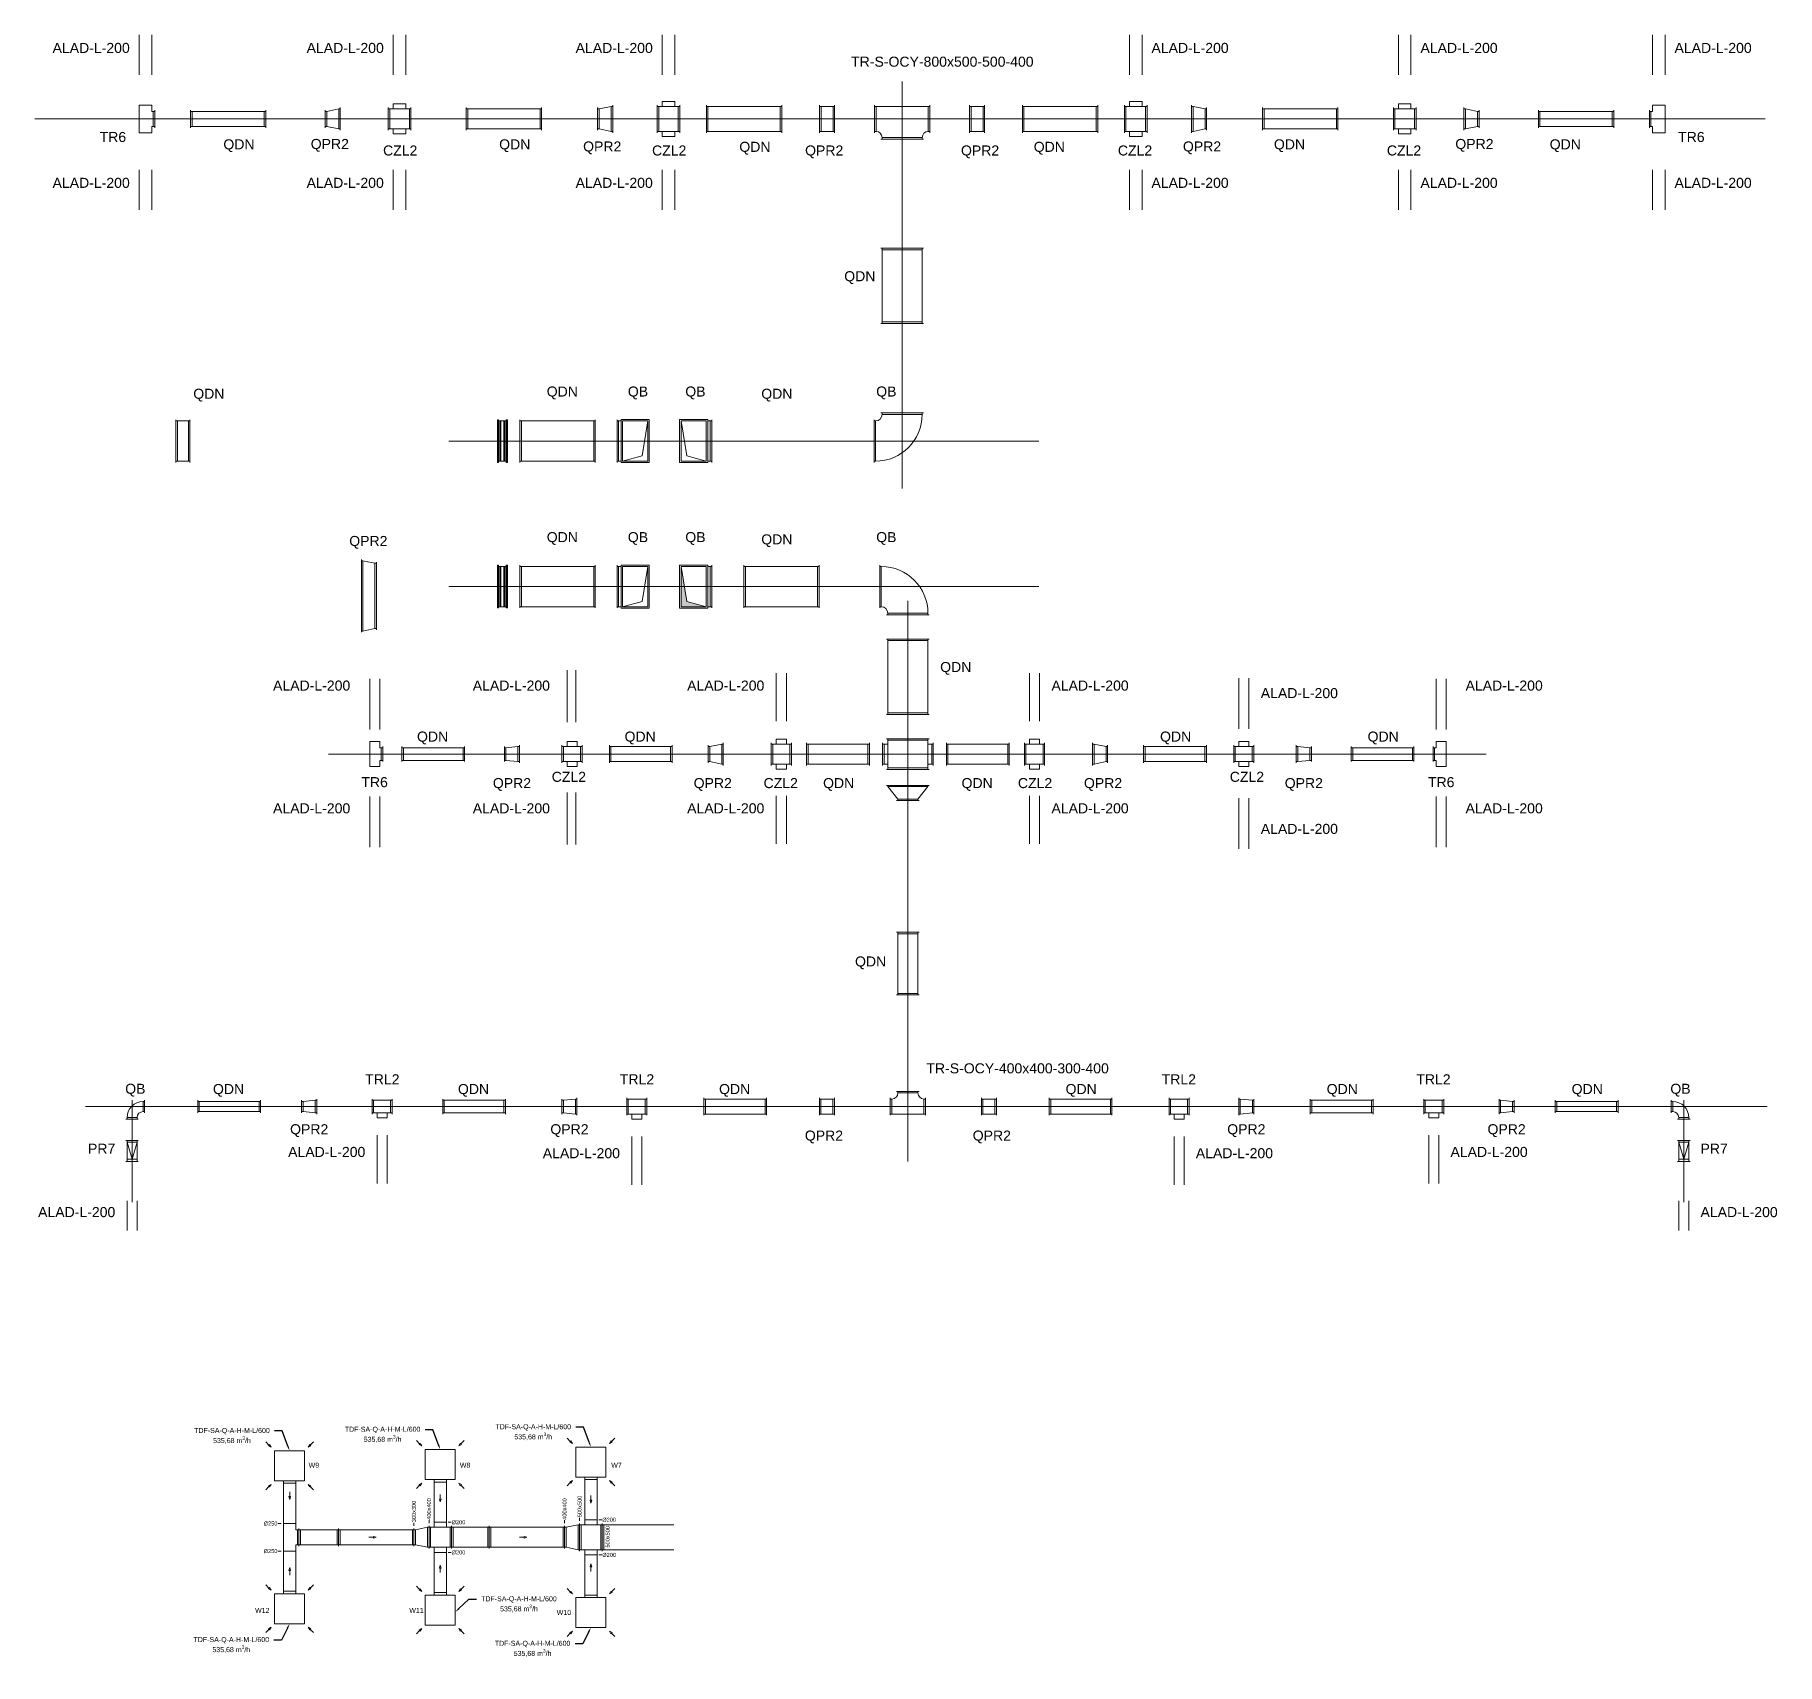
# Model space of a CAD drawing. Header units: millimetres. Extents: x 59762 to 60194, y -87842 to -87548.
# Drawn here: x 60015.92 to 60050.61, y -87774.4 to -87741.95 of the extents above; entities that cross this region are included whole.
import ezdxf
from ezdxf import colors
from ezdxf.entities.mleader import LeaderData, LeaderLine
from ezdxf.math import Vec2, Vec3

# ---------------------------------------------------------------- set-up
doc = ezdxf.new("R2010")
doc.units = ezdxf.units.MM
for name, color, linetype, lineweight in [('kanały', 7, 'Continuous', 20), ('nawi. strzałki', 150, 'Continuous', 20), ('wymiary', 7, 'Continuous', 13), ('wyw opis', 30, 'Continuous', 20)]:
    doc.layers.add(name, color=color, linetype=linetype, lineweight=lineweight)
doc.styles.add('styl1', font='arial.ttf', dxfattribs={"height": 0.08})
doc.linetypes.add('ZYGZAK', pattern='A,0.00254,-5.08,[131,ltypeshp.shx,S=5.08,R=0,X=-5.08,Y=0],-10.16,[131,ltypeshp.shx,S=5.08,R=180,X=5.08,Y=0],-5.08', length=20.32254)
pattern_1 = [(0, (45.65361, -3.144927), (0, 0.015875), []), (90, (45.65361, -3.144927), (-0.0635, 4e-18), [])]
pattern_2 = [(0, (45.65361, -0.244535), (0, 0.015875), []), (90, (45.65361, -0.244535), (-0.0635, 4e-18), [])]

msp = doc.modelspace()

# ---------------------------------------------------------------- texts
at = {"layer": 'kanały', "ltscale": 20, "char_height": 0.2, "attachment_point": 3, "rotation": 360, "style": 'styl1'}
for s, insert in [('ALAD-L-200', (60017.806284, -87742.107292)), ('ALAD-L-200', (60022.865805, -87742.107292)), ('ALAD-L-200', (60028.222911, -87742.107292)), ('TR6', (60017.734271, -87743.881183)), ('QDN', (60020.291782, -87744.027426)), ('QPR2', (60022.171153, -87744.020287)), ('QDN', (60025.783801, -87744.027426)), ('QPR2', (60027.595957, -87744.070287)), ('QDN', (60030.567297, -87744.077426)), ('CZL2', (60023.534148, -87744.149998)), ('CZL2', (60028.891254, -87744.149998)), ('QPR2', (60032.016439, -87744.149998)), ('ALAD-L-200', (60017.806284, -87744.794824)), ('ALAD-L-200', (60022.865805, -87744.794824)), ('ALAD-L-200', (60028.222911, -87744.794824))]:
    msp.add_mtext_dynamic_manual_height_columns(s, width=0.8507619, gutter_width=1, heights=[0], dxfattribs=dict(at, insert=insert))
at = {"layer": 'kanały', "ltscale": 20, "char_height": 0.2, "style": 'styl1'}
for s, insert, attachment_point in [('TR-S-OCY-800x500-500-400', (60032.172245, -87742.381292), 1), ('ALAD-L-200', (60038.1538, -87742.107292), 1), ('ALAD-L-200', (60043.510906, -87742.107292), 1), ('ALAD-L-200', (60048.570427, -87742.107292), 1), ('QDN', (60035.809414, -87744.077426), 1), ('QPR2', (60038.780754, -87744.070287), 1), ('QDN', (60040.59291, -87744.027426), 1), ('QPR2', (60044.205558, -87744.020287), 1), ('QDN', (60046.084928, -87744.027426), 1), ('TR6', (60048.64244, -87743.881183), 1), ('QPR2', (60034.360272, -87744.149998), 1), ('CZL2', (60037.485457, -87744.149998), 1), ('CZL2', (60042.842562, -87744.149998), 1), ('ALAD-L-200', (60038.1538, -87744.794824), 1), ('ALAD-L-200', (60043.510906, -87744.794824), 1), ('ALAD-L-200', (60048.570427, -87744.794824), 1), ('QDN', (60032.035438, -87746.654735), 1), ('QDN', (60026.110864, -87748.951531), 1), ('QB', (60027.725498, -87748.951531), 1), ('QB', (60028.869951, -87748.951531), 1), ('QB', (60032.671898, -87748.951531), 1), ('QDN', (60019.071571, -87748.996382), 1), ('QDN', (60030.382967, -87748.996382), 1), ('QPR2', (60022.177617, -87751.928554), 1), ('QDN', (60026.110864, -87751.851923), 1), ('QB', (60027.725498, -87751.851923), 1), ('QB', (60028.869951, -87751.851923), 1), ('QDN', (60030.382967, -87751.896774), 1), ('QB', (60032.671898, -87751.851923), 1), ('QDN', (60033.945459, -87754.439262), 1), ('ALAD-L-200', (60022.197272, -87754.809132), 3), ('ALAD-L-200', (60026.17482, -87754.809132), 3), ('ALAD-L-200', (60030.444067, -87754.809132), 3), ('ALAD-L-200', (60036.162403, -87754.809132), 1), ('ALAD-L-200', (60044.409198, -87754.809132), 1), ('ALAD-L-200', (60040.330697, -87754.959241), 1), ('QDN', (60024.147986, -87755.825158), 3), ('QDN', (60028.281601, -87755.825158), 3), ('QDN', (60038.32487, -87755.825158), 1), ('QDN', (60042.458484, -87755.825158), 1), ('TR6', (60022.946351, -87756.732374), 3), ('QPR2', (60025.798105, -87756.751837), 3), ('CZL2', (60026.893007, -87756.626686), 3), ('QPR2', (60029.797423, -87756.751837), 3), ('CZL2', (60031.112411, -87756.751837), 3), ('QDN', (60032.234863, -87756.751837), 3), ('QDN', (60034.371607, -87756.751837), 1), ('CZL2', (60035.49406, -87756.751837), 1), ('QPR2', (60036.809047, -87756.751837), 1), ('CZL2', (60039.713463, -87756.626686), 1), ('QPR2', (60040.808365, -87756.751837), 1), ('TR6', (60043.66012, -87756.732374), 1), ('ALAD-L-200', (60022.197272, -87757.253952), 3), ('ALAD-L-200', (60026.17482, -87757.253952), 3), ('ALAD-L-200', (60030.444067, -87757.253952), 3), ('ALAD-L-200', (60036.162403, -87757.253952), 1), ('ALAD-L-200', (60044.409198, -87757.253952), 1), ('ALAD-L-200', (60040.330697, -87757.866812), 7), ('QDN', (60032.250596, -87760.304763), 1), ('TR-S-OCY-400x400-300-400', (60033.671506, -87762.433125), 1), ('QB', (60018.118754, -87762.840862), 3), ('QDN', (60020.08442, -87762.84623), 3), ('TRL2', (60023.178297, -87762.651582), 3), ('QDN', (60024.962756, -87762.84623), 3), ('TRL2', (60028.249622, -87762.651582), 3), ('QDN', (60030.162891, -87762.84623), 3), ('QDN', (60036.443579, -87762.84623), 1), ('TRL2', (60038.356848, -87762.651582), 1), ('QDN', (60041.643714, -87762.84623), 1), ('TRL2', (60043.428173, -87762.651582), 1), ('QDN', (60046.522051, -87762.84623), 1), ('QB', (60048.487717, -87762.840862), 1), ('QPR2', (60021.760062, -87763.646665), 3), ('QPR2', (60026.943477, -87763.646665), 3), ('QPR2', (60032.011662, -87763.772909), 3), ('QPR2', (60034.594808, -87763.772909), 1), ('QPR2', (60039.662993, -87763.646665), 1), ('QPR2', (60044.846408, -87763.646665), 1), ('PR7', (60017.518251, -87764.03467), 3), ('ALAD-L-200', (60022.497758, -87764.099004), 3), ('ALAD-L-200', (60027.569084, -87764.124004), 3), ('ALAD-L-200', (60039.037387, -87764.124004), 1), ('ALAD-L-200', (60044.108712, -87764.099004), 1), ('PR7', (60049.088219, -87764.03467), 1), ('ALAD-L-200', (60017.518251, -87765.297166), 3), ('ALAD-L-200', (60049.088219, -87765.297166), 1)]:
    msp.add_mtext_dynamic_manual_height_columns(s, width=0.8507619, gutter_width=1, heights=[0], dxfattribs=dict(at, insert=insert, attachment_point=attachment_point))
at = {"layer": 'wymiary', "color": 7, "ltscale": 20, "char_height": 0.08, "attachment_point": 7, "rotation": 90, "style": 'styl1'}
for s, insert in [('300x300', (60023.505766, -87771.575738)), ('400x400', (60023.805766, -87771.525738)), ('400x400', (60026.505766, -87771.525738)), ('500x500', (60026.805766, -87771.475738))]:
    msp.add_mtext_dynamic_manual_height_columns(s, width=0.44264358, gutter_width=1, heights=[0], dxfattribs=dict(at, insert=insert))
at = {"layer": 'wymiary', "color": 7, "ltscale": 20, "char_height": 0.08, "attachment_point": 1, "style": 'styl1'}
for s, insert in [('%%C200', (60024.21659, -87771.535079)), ('%%C200', (60027.21659, -87771.485079)), ('%%C250', (60020.474254, -87771.560079)), ('%%C250', (60020.474254, -87772.110079)), ('%%C200', (60024.21659, -87772.135079)), ('%%C200', (60027.21659, -87772.185079))]:
    msp.add_mtext_dynamic_manual_height_columns(s, width=0.44264358, gutter_width=1, heights=[0], dxfattribs=dict(at, insert=insert))
at = {"layer": 'wymiary', "ltscale": 20, "insert": (60027.284155, -87772.079566), "char_height": 0.08, "attachment_point": 1, "rotation": 90, "style": 'styl1'}
msp.add_mtext_dynamic_manual_height_columns('500x500', width=0.44264358, gutter_width=1, heights=[0], dxfattribs=at)
at = {"layer": 'wyw opis', "color": 7, "ltscale": 20, "char_height": 0.1, "attachment_point": 1, "style": 'styl1'}
for s, insert in [('W9', (60021.368612, -87770.389413)), ('W8', (60024.380344, -87770.389413)), ('W7', (60027.395245, -87770.389413)), ('W12', (60020.302395, -87773.281705)), ('W11', (60023.373304, -87773.281705)), ('W10', (60026.309289, -87773.321394))]:
    msp.add_mtext_dynamic_manual_height_columns(s, width=0.2, gutter_width=1, heights=[0], dxfattribs=dict(at, insert=insert))

# ---------------------------------------------------------------- hatches: boundary and pattern name
at = {"layer": 'kanały', "ltscale": 20}
h = msp.add_hatch(color=256, dxfattribs=at)
h.dxf.hatch_style = 1
h.paths.add_polyline_path([(60025.131899, -87749.612994), (60025.131899, -87750.462994), (60025.126899, -87750.462994), (60025.126899, -87749.612994)])
h = msp.add_hatch(dxfattribs=at)
h.set_pattern_fill('GRATE', color=256, scale=0.02)
h.set_pattern_definition(pattern_2)
edge = h.paths.add_edge_path()
edge.add_line((60025.196899, -87749.637994), (60025.196899, -87750.437994))
edge.add_line((60025.176899, -87749.637994), (60025.176899, -87750.437994))
h = msp.add_hatch(dxfattribs=at)
h.set_pattern_fill('GRATE', color=256, scale=0.02)
h.set_pattern_definition(pattern_2)
edge = h.paths.add_edge_path()
edge.add_line((60025.276899, -87749.637994), (60025.276899, -87750.437994))
edge.add_line((60025.256899, -87749.637994), (60025.256899, -87750.437994))
h = msp.add_hatch(color=256, dxfattribs=at)
h.dxf.hatch_style = 1
h.paths.add_polyline_path([(60025.321899, -87749.612994), (60025.321899, -87750.462994), (60025.326899, -87750.462994), (60025.326899, -87749.612994)])
h = msp.add_hatch(color=256, dxfattribs=at)
h.dxf.hatch_style = 1
h.paths.add_polyline_path([(60025.131899, -87752.513386), (60025.131899, -87753.363386), (60025.126899, -87753.363386), (60025.126899, -87752.513386)])
h = msp.add_hatch(dxfattribs=at)
h.set_pattern_fill('GRATE', color=256, scale=0.02)
h.set_pattern_definition(pattern_1)
edge = h.paths.add_edge_path()
edge.add_line((60025.196899, -87752.538386), (60025.196899, -87753.338386))
edge.add_line((60025.176899, -87752.538386), (60025.176899, -87753.338386))
h = msp.add_hatch(dxfattribs=at)
h.set_pattern_fill('GRATE', color=256, scale=0.02)
h.set_pattern_definition(pattern_1)
edge = h.paths.add_edge_path()
edge.add_line((60025.276899, -87752.538386), (60025.276899, -87753.338386))
edge.add_line((60025.256899, -87752.538386), (60025.256899, -87753.338386))
h = msp.add_hatch(color=256, dxfattribs=at)
h.dxf.hatch_style = 1
h.paths.add_polyline_path([(60025.321899, -87752.513386), (60025.321899, -87753.363386), (60025.326899, -87753.363386), (60025.326899, -87752.513386)])
at = {"layer": 'kanały'}
h = msp.add_hatch(color=256, dxfattribs=at)
h.dxf.hatch_style = 1
h.paths.add_polyline_path([(60028.899796, -87753.234858), (60028.786166, -87752.538386), (60028.786166, -87753.338386), (60029.286166, -87753.338386)])

# ---------------------------------------------------------------- linework, layer by layer
at = {"layer": 'kanały', "linetype": 'ZYGZAK', "ltscale": 0.1}
for p, q in [((60017.994673, -87742.746434), (60017.994673, -87741.946434)), ((60018.244673, -87742.746434), (60018.244673, -87741.946434)), ((60023.054195, -87742.746434), (60023.054195, -87741.946434)), ((60023.304195, -87742.746434), (60023.304195, -87741.946434)), ((60028.411301, -87742.746434), (60028.411301, -87741.946434)), ((60028.661301, -87742.746434), (60028.661301, -87741.946434)), ((60037.71541, -87742.746434), (60037.71541, -87741.946434)), ((60037.96541, -87742.746434), (60037.96541, -87741.946434)), ((60043.072516, -87742.746434), (60043.072516, -87741.946434)), ((60043.322516, -87742.746434), (60043.322516, -87741.946434)), ((60048.132037, -87742.746434), (60048.132037, -87741.946434)), ((60048.382037, -87742.746434), (60048.382037, -87741.946434)), ((60017.994673, -87745.433966), (60017.994673, -87744.633966)), ((60018.244673, -87745.433966), (60018.244673, -87744.633966)), ((60023.054195, -87745.433966), (60023.054195, -87744.633966)), ((60023.304195, -87745.433966), (60023.304195, -87744.633966)), ((60028.411301, -87745.433966), (60028.411301, -87744.633966)), ((60028.661301, -87745.433966), (60028.661301, -87744.633966)), ((60037.71541, -87745.433966), (60037.71541, -87744.633966)), ((60037.96541, -87745.433966), (60037.96541, -87744.633966)), ((60043.072516, -87745.433966), (60043.072516, -87744.633966)), ((60043.322516, -87745.433966), (60043.322516, -87744.633966)), ((60048.132037, -87745.433966), (60048.132037, -87744.633966)), ((60048.382037, -87745.433966), (60048.382037, -87744.633966)), ((60022.584317, -87755.786043), (60022.584317, -87754.776043)), ((60022.784317, -87755.786043), (60022.784317, -87754.776043)), ((60026.514164, -87755.638702), (60026.514164, -87754.604221)), ((60026.690514, -87755.638702), (60026.690514, -87754.604221)), ((60030.682457, -87755.61993), (60030.682457, -87754.65993)), ((60030.882457, -87755.61993), (60030.882457, -87754.65993)), ((60035.724013, -87755.61993), (60035.724013, -87754.65993)), ((60035.924013, -87755.61993), (60035.924013, -87754.65993)), ((60039.892307, -87755.770039), (60039.892307, -87754.760039)), ((60040.092307, -87755.770039), (60040.092307, -87754.760039)), ((60043.822154, -87755.786043), (60043.822154, -87754.776043)), ((60044.022154, -87755.786043), (60044.022154, -87754.776043)), ((60022.584317, -87758.127408), (60022.584317, -87757.117408)), ((60022.784317, -87758.127408), (60022.784317, -87757.117408)), ((60026.514164, -87758.071854), (60026.514164, -87757.037373)), ((60026.690514, -87758.071854), (60026.690514, -87757.037373)), ((60030.682457, -87758.06475), (60030.682457, -87757.10475)), ((60030.882457, -87758.06475), (60030.882457, -87757.10475)), ((60035.724013, -87758.06475), (60035.724013, -87757.10475)), ((60035.924013, -87758.06475), (60035.924013, -87757.10475)), ((60039.892307, -87757.150846), (60039.892307, -87758.160846)), ((60040.092307, -87757.150846), (60040.092307, -87758.160846)), ((60043.822154, -87758.127408), (60043.822154, -87757.117408)), ((60044.022154, -87758.127408), (60044.022154, -87757.117408)), ((60022.731148, -87764.82691), (60022.731148, -87763.86691)), ((60022.931148, -87764.82691), (60022.931148, -87763.86691)), ((60027.802474, -87764.85191), (60027.802474, -87763.89191)), ((60028.002474, -87764.85191), (60028.002474, -87763.89191)), ((60038.603997, -87764.85191), (60038.603997, -87763.89191)), ((60038.803997, -87764.85191), (60038.803997, -87763.89191)), ((60043.675322, -87764.82691), (60043.675322, -87763.86691)), ((60043.875322, -87764.82691), (60043.875322, -87763.86691)), ((60017.751641, -87765.764864), (60017.751641, -87765.172301)), ((60017.951641, -87765.764864), (60017.951641, -87765.172301)), ((60048.654829, -87765.764864), (60048.654829, -87765.172301)), ((60048.854829, -87765.764864), (60048.854829, -87765.172301)), ((60020.866053, -87771.599792), (60020.866053, -87770.799792)), ((60021.116053, -87771.599792), (60021.114053, -87770.799792)), ((60023.866053, -87771.574792), (60023.866053, -87770.774792)), ((60024.116053, -87771.574792), (60024.114053, -87770.774792)), ((60026.866053, -87771.524792), (60026.866053, -87770.724792)), ((60027.116053, -87771.524792), (60027.114053, -87770.724792)), ((60020.866053, -87772.949792), (60020.866053, -87772.149792)), ((60021.114053, -87772.950328), (60021.116053, -87772.149792)), ((60023.866053, -87772.974792), (60023.866053, -87772.174792)), ((60024.114053, -87772.974792), (60024.116053, -87772.174792)), ((60026.866053, -87773.024792), (60026.866053, -87772.224792)), ((60027.114053, -87773.024792), (60027.116053, -87772.224792))]:
    msp.add_line(p, q, dxfattribs=at)
at = {"layer": 'kanały', "ltscale": 20}
for p, q in [((60033.188355, -87742.874064), (60033.188355, -87750.980519)), ((60021.969452, -87743.421711), (60021.729452, -87743.471711)), ((60021.969452, -87743.821711), (60021.969452, -87743.421711)), ((60021.969452, -87743.421711), (60021.999452, -87743.421711)), ((60021.999452, -87743.396711), (60021.999452, -87743.421711)), ((60021.999452, -87743.821711), (60021.999452, -87743.421711)), ((60022.954195, -87743.421711), (60022.954195, -87743.396711)), ((60022.954195, -87743.421711), (60022.954195, -87743.821711)), ((60023.404195, -87743.421711), (60022.954195, -87743.421711)), ((60022.984195, -87743.421711), (60022.984195, -87743.821711)), ((60023.304195, -87743.321711), (60023.054195, -87743.321711)), ((60023.054195, -87743.321711), (60023.054195, -87743.421711)), ((60023.304195, -87743.321711), (60023.304195, -87743.421711)), ((60023.374195, -87743.421711), (60023.374195, -87743.821711)), ((60023.404195, -87743.421711), (60023.404195, -87743.396711)), ((60023.404195, -87743.421711), (60023.404195, -87743.821711)), ((60024.508324, -87743.421711), (60024.508324, -87743.396711)), ((60026.008324, -87743.421711), (60024.508324, -87743.421711)), ((60024.508324, -87743.421711), (60024.508324, -87743.821711)), ((60024.538324, -87743.421711), (60024.538324, -87743.821711)), ((60025.978324, -87743.421711), (60025.978324, -87743.821711)), ((60026.008324, -87743.421711), (60026.008324, -87743.396711)), ((60026.008324, -87743.421711), (60026.008324, -87743.821711)), ((60027.124256, -87743.396711), (60027.124256, -87743.421711)), ((60027.124256, -87743.821711), (60027.124256, -87743.421711)), ((60027.154256, -87743.421711), (60027.124256, -87743.421711)), ((60027.394256, -87743.371711), (60027.154256, -87743.421711)), ((60027.154256, -87743.821711), (60027.154256, -87743.421711)), ((60027.394256, -87743.871711), (60027.394256, -87743.371711)), ((60027.394256, -87743.371711), (60027.424256, -87743.371711)), ((60027.424256, -87743.346711), (60027.424256, -87743.371711)), ((60027.424256, -87743.871711), (60027.424256, -87743.371711)), ((60028.311301, -87743.371711), (60028.311301, -87743.346711)), ((60028.311301, -87743.371711), (60028.311301, -87743.871711)), ((60028.761301, -87743.371711), (60028.311301, -87743.371711)), ((60028.341301, -87743.371711), (60028.341301, -87743.871711)), ((60028.661301, -87743.271711), (60028.411301, -87743.271711)), ((60028.411301, -87743.271711), (60028.411301, -87743.371711)), ((60028.661301, -87743.271711), (60028.661301, -87743.371711)), ((60028.731301, -87743.371711), (60028.731301, -87743.871711)), ((60028.761301, -87743.371711), (60028.761301, -87743.346711)), ((60028.761301, -87743.371711), (60028.761301, -87743.871711)), ((60029.291819, -87743.371711), (60029.291819, -87743.346711)), ((60030.791819, -87743.371711), (60029.291819, -87743.371711)), ((60029.291819, -87743.371711), (60029.291819, -87743.871711)), ((60029.321819, -87743.371711), (60029.321819, -87743.871711)), ((60030.761819, -87743.371711), (60030.761819, -87743.871711)), ((60030.791819, -87743.371711), (60030.791819, -87743.346711)), ((60030.791819, -87743.371711), (60030.791819, -87743.871711)), ((60031.544739, -87743.346711), (60031.544739, -87743.371711)), ((60031.544739, -87743.865674), (60031.544739, -87743.371711)), ((60031.574739, -87743.371711), (60031.544739, -87743.371711)), ((60031.574739, -87743.871711), (60031.574739, -87743.371711)), ((60031.814739, -87743.371711), (60031.574739, -87743.371711)), ((60031.814739, -87743.871711), (60031.814739, -87743.371711)), ((60031.814739, -87743.371711), (60031.844739, -87743.371711)), ((60031.844739, -87743.346711), (60031.844739, -87743.371711)), ((60031.844739, -87743.871711), (60031.844739, -87743.371711)), ((60032.638355, -87743.346711), (60032.638355, -87743.371711)), ((60032.638355, -87743.871711), (60032.638355, -87743.371711)), ((60032.668355, -87743.871711), (60032.668355, -87743.371711)), ((60033.708355, -87743.371711), (60033.708355, -87743.871711)), ((60033.738355, -87743.371711), (60033.738355, -87743.346711)), ((60033.738355, -87743.371711), (60033.738355, -87743.871711)), ((60034.531972, -87743.346711), (60034.531972, -87743.371711)), ((60034.531972, -87743.871711), (60034.531972, -87743.371711)), ((60034.561972, -87743.371711), (60034.531972, -87743.371711)), ((60034.561972, -87743.871711), (60034.561972, -87743.371711)), ((60034.561972, -87743.371711), (60034.801972, -87743.371711)), ((60034.801972, -87743.871711), (60034.801972, -87743.371711)), ((60034.801972, -87743.371711), (60034.831972, -87743.371711)), ((60034.831972, -87743.346711), (60034.831972, -87743.371711)), ((60034.831972, -87743.865674), (60034.831972, -87743.371711)), ((60035.584892, -87743.371711), (60035.584892, -87743.346711)), ((60035.584892, -87743.371711), (60037.084892, -87743.371711)), ((60035.584892, -87743.371711), (60035.584892, -87743.871711)), ((60035.614892, -87743.371711), (60035.614892, -87743.871711)), ((60037.054892, -87743.371711), (60037.054892, -87743.871711)), ((60037.084892, -87743.371711), (60037.084892, -87743.346711)), ((60037.084892, -87743.371711), (60037.084892, -87743.871711)), ((60037.61541, -87743.371711), (60037.61541, -87743.346711)), ((60037.61541, -87743.371711), (60037.61541, -87743.871711)), ((60037.61541, -87743.371711), (60038.06541, -87743.371711)), ((60037.64541, -87743.371711), (60037.64541, -87743.871711)), ((60037.71541, -87743.271711), (60037.96541, -87743.271711)), ((60037.71541, -87743.271711), (60037.71541, -87743.371711)), ((60037.96541, -87743.271711), (60037.96541, -87743.371711)), ((60038.03541, -87743.371711), (60038.03541, -87743.871711)), ((60038.06541, -87743.371711), (60038.06541, -87743.346711)), ((60038.06541, -87743.371711), (60038.06541, -87743.871711)), ((60038.952455, -87743.346711), (60038.952455, -87743.371711)), ((60038.952455, -87743.871711), (60038.952455, -87743.371711)), ((60038.982455, -87743.371711), (60038.952455, -87743.371711)), ((60038.982455, -87743.871711), (60038.982455, -87743.371711)), ((60038.982455, -87743.371711), (60039.222455, -87743.421711)), ((60039.222455, -87743.821711), (60039.222455, -87743.421711)), ((60039.222455, -87743.421711), (60039.252455, -87743.421711)), ((60039.252455, -87743.396711), (60039.252455, -87743.421711)), ((60039.252455, -87743.821711), (60039.252455, -87743.421711)), ((60040.368387, -87743.421711), (60040.368387, -87743.396711)), ((60040.368387, -87743.421711), (60041.868387, -87743.421711)), ((60040.368387, -87743.421711), (60040.368387, -87743.821711)), ((60040.398387, -87743.421711), (60040.398387, -87743.821711)), ((60041.838387, -87743.421711), (60041.838387, -87743.821711)), ((60041.868387, -87743.421711), (60041.868387, -87743.396711)), ((60041.868387, -87743.421711), (60041.868387, -87743.821711)), ((60042.972516, -87743.421711), (60042.972516, -87743.396711)), ((60042.972516, -87743.421711), (60042.972516, -87743.821711)), ((60042.972516, -87743.421711), (60043.422516, -87743.421711)), ((60043.002516, -87743.421711), (60043.002516, -87743.821711)), ((60043.072516, -87743.321711), (60043.322516, -87743.321711)), ((60043.072516, -87743.321711), (60043.072516, -87743.421711)), ((60043.322516, -87743.321711), (60043.322516, -87743.421711)), ((60043.392516, -87743.421711), (60043.392516, -87743.821711)), ((60043.422516, -87743.421711), (60043.422516, -87743.396711)), ((60043.422516, -87743.421711), (60043.422516, -87743.821711)), ((60044.377259, -87743.396711), (60044.377259, -87743.421711)), ((60044.377259, -87743.821711), (60044.377259, -87743.421711)), ((60044.407259, -87743.421711), (60044.377259, -87743.421711)), ((60044.407259, -87743.821711), (60044.407259, -87743.421711)), ((60044.407259, -87743.421711), (60044.647259, -87743.471711)), ((60018.274673, -87743.471711), (60018.274673, -87743.771711)), ((60018.304673, -87743.471711), (60018.304673, -87743.446711)), ((60018.304673, -87743.471711), (60018.304673, -87743.771711)), ((60018.304673, -87743.796711), (60018.304673, -87743.771711)), ((60019.016305, -87743.471711), (60019.016305, -87743.446711)), ((60020.516305, -87743.471711), (60019.016305, -87743.471711)), ((60019.016305, -87743.471711), (60019.016305, -87743.771711)), ((60020.516305, -87743.771711), (60019.016305, -87743.771711)), ((60019.016305, -87743.796711), (60019.016305, -87743.771711)), ((60019.046305, -87743.471711), (60019.046305, -87743.771711)), ((60020.486305, -87743.471711), (60020.486305, -87743.771711)), ((60020.516305, -87743.471711), (60020.516305, -87743.446711)), ((60020.516305, -87743.471711), (60020.516305, -87743.771711)), ((60020.516305, -87743.796711), (60020.516305, -87743.771711)), ((60021.699452, -87743.446711), (60021.699452, -87743.471711)), ((60021.699452, -87743.771711), (60021.699452, -87743.471711)), ((60021.729452, -87743.471711), (60021.699452, -87743.471711)), ((60021.699452, -87743.771711), (60021.699452, -87743.796711)), ((60021.729452, -87743.771711), (60021.699452, -87743.771711)), ((60021.729452, -87743.771711), (60021.729452, -87743.471711)), ((60021.969452, -87743.821711), (60021.729452, -87743.771711)), ((60044.407259, -87743.821711), (60044.647259, -87743.771711)), ((60044.647259, -87743.771711), (60044.647259, -87743.471711)), ((60044.647259, -87743.471711), (60044.677259, -87743.471711)), ((60044.647259, -87743.771711), (60044.677259, -87743.771711)), ((60044.677259, -87743.446711), (60044.677259, -87743.471711)), ((60044.677259, -87743.771711), (60044.677259, -87743.471711)), ((60044.677259, -87743.771711), (60044.677259, -87743.796711)), ((60045.860406, -87743.471711), (60045.860406, -87743.446711)), ((60045.860406, -87743.471711), (60047.360406, -87743.471711)), ((60045.860406, -87743.471711), (60045.860406, -87743.771711)), ((60045.860406, -87743.771711), (60047.360406, -87743.771711)), ((60045.860406, -87743.796711), (60045.860406, -87743.771711)), ((60045.890406, -87743.471711), (60045.890406, -87743.771711)), ((60047.330406, -87743.471711), (60047.330406, -87743.771711)), ((60047.360406, -87743.471711), (60047.360406, -87743.446711)), ((60047.360406, -87743.471711), (60047.360406, -87743.771711)), ((60047.360406, -87743.796711), (60047.360406, -87743.771711)), ((60048.072037, -87743.471711), (60048.072037, -87743.446711)), ((60048.072037, -87743.471711), (60048.072037, -87743.771711)), ((60048.072037, -87743.796711), (60048.072037, -87743.771711)), ((60048.102037, -87743.471711), (60048.102037, -87743.771711)), ((60021.969452, -87743.821711), (60021.999452, -87743.821711)), ((60021.999452, -87743.821711), (60021.999452, -87743.846711)), ((60022.954195, -87743.846711), (60022.954195, -87743.821711)), ((60023.404195, -87743.821711), (60022.954195, -87743.821711)), ((60023.054195, -87743.921711), (60023.054195, -87743.821711)), ((60023.304195, -87743.921711), (60023.054195, -87743.921711)), ((60023.304195, -87743.921711), (60023.304195, -87743.821711)), ((60023.404195, -87743.846711), (60023.404195, -87743.821711)), ((60026.008324, -87743.821711), (60024.508324, -87743.821711)), ((60024.508324, -87743.846711), (60024.508324, -87743.821711)), ((60026.008324, -87743.846711), (60026.008324, -87743.821711)), ((60027.124256, -87743.821711), (60027.124256, -87743.846711)), ((60027.154256, -87743.821711), (60027.124256, -87743.821711)), ((60027.394256, -87743.871711), (60027.154256, -87743.821711)), ((60027.394256, -87743.871711), (60027.424256, -87743.871711)), ((60027.424256, -87743.871711), (60027.424256, -87743.896711)), ((60028.311301, -87743.896711), (60028.311301, -87743.871711)), ((60028.761301, -87743.871711), (60028.311301, -87743.871711)), ((60028.411301, -87743.971711), (60028.411301, -87743.871711)), ((60028.661301, -87743.971711), (60028.411301, -87743.971711)), ((60028.661301, -87743.971711), (60028.661301, -87743.871711)), ((60028.761301, -87743.896711), (60028.761301, -87743.871711)), ((60030.791819, -87743.871711), (60029.291819, -87743.871711)), ((60029.291819, -87743.896711), (60029.291819, -87743.871711)), ((60030.791819, -87743.896711), (60030.791819, -87743.871711)), ((60031.544739, -87743.865674), (60031.544739, -87743.896711)), ((60031.574739, -87743.871711), (60031.544739, -87743.871711)), ((60031.814739, -87743.871711), (60031.574739, -87743.871711)), ((60031.814739, -87743.871711), (60031.844739, -87743.871711)), ((60031.844739, -87743.871711), (60031.844739, -87743.896711)), ((60032.638355, -87743.871711), (60032.638355, -87743.896711)), ((60032.763355, -87744.021711), (60032.788355, -87744.021711)), ((60033.588355, -87743.991711), (60032.788355, -87743.991711)), ((60033.588355, -87744.021711), (60032.788355, -87744.021711)), ((60033.588355, -87744.021711), (60033.613355, -87744.021711)), ((60033.738355, -87743.896711), (60033.738355, -87743.871711)), ((60034.531972, -87743.871711), (60034.531972, -87743.896711)), ((60034.561972, -87743.871711), (60034.531972, -87743.871711)), ((60034.561972, -87743.871711), (60034.801972, -87743.871711)), ((60034.801972, -87743.871711), (60034.831972, -87743.871711)), ((60034.831972, -87743.865674), (60034.831972, -87743.896711)), ((60035.584892, -87743.871711), (60037.084892, -87743.871711)), ((60035.584892, -87743.896711), (60035.584892, -87743.871711)), ((60037.084892, -87743.896711), (60037.084892, -87743.871711)), ((60037.61541, -87743.896711), (60037.61541, -87743.871711)), ((60037.61541, -87743.871711), (60038.06541, -87743.871711)), ((60037.71541, -87743.971711), (60037.71541, -87743.871711)), ((60037.71541, -87743.971711), (60037.96541, -87743.971711)), ((60037.96541, -87743.971711), (60037.96541, -87743.871711)), ((60038.06541, -87743.896711), (60038.06541, -87743.871711)), ((60038.952455, -87743.871711), (60038.952455, -87743.896711)), ((60038.982455, -87743.871711), (60038.952455, -87743.871711)), ((60038.982455, -87743.871711), (60039.222455, -87743.821711)), ((60039.222455, -87743.821711), (60039.252455, -87743.821711)), ((60039.252455, -87743.821711), (60039.252455, -87743.846711)), ((60040.368387, -87743.821711), (60041.868387, -87743.821711)), ((60040.368387, -87743.846711), (60040.368387, -87743.821711)), ((60041.868387, -87743.846711), (60041.868387, -87743.821711)), ((60042.972516, -87743.846711), (60042.972516, -87743.821711)), ((60042.972516, -87743.821711), (60043.422516, -87743.821711)), ((60043.072516, -87743.921711), (60043.072516, -87743.821711)), ((60043.072516, -87743.921711), (60043.322516, -87743.921711)), ((60043.322516, -87743.921711), (60043.322516, -87743.821711)), ((60043.422516, -87743.846711), (60043.422516, -87743.821711)), ((60044.377259, -87743.821711), (60044.377259, -87743.846711)), ((60044.407259, -87743.821711), (60044.377259, -87743.821711)), ((60032.763355, -87746.196347), (60032.788355, -87746.196347)), ((60032.788355, -87746.196347), (60032.788355, -87747.696347)), ((60033.588355, -87746.196347), (60032.788355, -87746.196347)), ((60033.588355, -87746.196347), (60033.588355, -87747.696347)), ((60033.588355, -87746.196347), (60033.613355, -87746.196347)), ((60033.588355, -87746.226347), (60032.788355, -87746.226347)), ((60032.763355, -87747.696347), (60032.788355, -87747.696347)), ((60033.588355, -87747.666347), (60032.788355, -87747.666347)), ((60033.588355, -87747.696347), (60032.788355, -87747.696347)), ((60033.588355, -87747.696347), (60033.613355, -87747.696347)), ((60018.724489, -87749.637994), (60018.724489, -87749.612994)), ((60018.724489, -87749.637994), (60019.004489, -87749.637994)), ((60018.724489, -87749.637994), (60018.724489, -87750.437994)), ((60018.754489, -87749.637994), (60018.754489, -87750.437994)), ((60018.974489, -87749.637994), (60018.974489, -87750.437994)), ((60019.004489, -87749.637994), (60019.004489, -87749.612994)), ((60019.004489, -87749.637994), (60019.004489, -87750.437994)), ((60025.131899, -87749.612994), (60025.126899, -87749.612994)), ((60025.126899, -87749.612994), (60025.126899, -87750.462994)), ((60025.131899, -87749.612994), (60025.131899, -87750.462994)), ((60025.131899, -87749.612994), (60025.151899, -87749.612994)), ((60025.151899, -87749.637994), (60025.151899, -87749.612994)), ((60025.151899, -87749.637994), (60025.151899, -87750.437994)), ((60025.151899, -87749.637994), (60025.301899, -87749.637994)), ((60025.176899, -87749.637994), (60025.176899, -87750.437994)), ((60025.196899, -87749.637994), (60025.196899, -87750.437994)), ((60025.256899, -87749.637994), (60025.256899, -87750.437994)), ((60025.276899, -87749.637994), (60025.276899, -87750.437994)), ((60025.301899, -87749.637994), (60025.301899, -87749.612994)), ((60025.321899, -87749.612994), (60025.301899, -87749.612994)), ((60025.301899, -87749.637994), (60025.301899, -87750.437994)), ((60025.321899, -87749.612994), (60025.321899, -87750.462994)), ((60025.321899, -87749.612994), (60025.326899, -87749.612994)), ((60025.326899, -87749.612994), (60025.326899, -87750.462994)), ((60025.575751, -87749.637994), (60025.575751, -87749.612994)), ((60025.575751, -87749.637994), (60027.075751, -87749.637994)), ((60025.575751, -87749.637994), (60025.575751, -87750.437994)), ((60025.605751, -87749.637994), (60025.605751, -87750.437994)), ((60027.045751, -87749.637994), (60027.045751, -87750.437994)), ((60027.075751, -87749.637994), (60027.075751, -87749.612994)), ((60027.075751, -87749.637994), (60027.075751, -87750.437994)), ((60027.511674, -87749.637994), (60027.511674, -87749.612994)), ((60027.511674, -87749.637994), (60027.511674, -87750.437994)), ((60027.511674, -87749.637994), (60027.541674, -87749.637994)), ((60027.541674, -87749.637994), (60027.541674, -87750.437994)), ((60027.541674, -87749.637994), (60027.591674, -87749.637994)), ((60027.591674, -87749.637994), (60027.591674, -87749.607994)), ((60027.591674, -87749.607994), (60028.151674, -87749.607994)), ((60027.591674, -87749.637994), (60027.591674, -87750.437994)), ((60027.621674, -87749.637994), (60028.121674, -87749.637994)), ((60027.621674, -87749.637994), (60027.621674, -87750.437994)), ((60028.008044, -87750.334466), (60028.121674, -87749.637994)), ((60028.121674, -87749.637994), (60028.121674, -87750.437994)), ((60028.151674, -87749.607994), (60028.151674, -87750.467994)), ((60029.316166, -87749.607994), (60028.756166, -87749.607994)), ((60028.756166, -87749.607994), (60028.756166, -87750.467994)), ((60028.786166, -87749.637994), (60028.786166, -87750.437994)), ((60029.286166, -87749.637994), (60028.786166, -87749.637994)), ((60028.899796, -87750.334466), (60028.786166, -87749.637994)), ((60029.286166, -87749.637994), (60029.286166, -87750.437994)), ((60029.316166, -87749.637994), (60029.316166, -87749.607994)), ((60029.366166, -87749.637994), (60029.316166, -87749.637994)), ((60029.316166, -87749.637994), (60029.316166, -87750.437994)), ((60029.366166, -87749.637994), (60029.366166, -87750.437994)), ((60029.396166, -87749.637994), (60029.366166, -87749.637994)), ((60029.396166, -87749.637994), (60029.396166, -87749.612994)), ((60029.396166, -87749.637994), (60029.396166, -87750.437994)), ((60032.628355, -87749.637994), (60032.628355, -87749.612994)), ((60032.628355, -87749.637994), (60032.628355, -87750.437994)), ((60032.628355, -87749.637994), (60032.658355, -87749.637994)), ((60032.658355, -87749.637994), (60032.658355, -87750.437994)), ((60032.763355, -87749.477994), (60032.788355, -87749.477994)), ((60033.588355, -87749.477994), (60032.788355, -87749.477994)), ((60032.788355, -87749.477994), (60032.788355, -87749.507994)), ((60033.588355, -87749.507994), (60032.788355, -87749.507994)), ((60033.588355, -87749.477994), (60033.613355, -87749.477994)), ((60033.588355, -87749.477994), (60033.588355, -87749.507994)), ((60024.159501, -87750.037994), (60035.912267, -87750.037994)), ((60027.621674, -87750.437994), (60028.008044, -87750.334466)), ((60029.286166, -87750.437994), (60028.899796, -87750.334466)), ((60018.724489, -87750.437994), (60019.004489, -87750.437994)), ((60018.724489, -87750.462994), (60018.724489, -87750.437994)), ((60019.004489, -87750.462994), (60019.004489, -87750.437994)), ((60025.126899, -87750.462994), (60025.131899, -87750.462994)), ((60025.131899, -87750.462994), (60025.151899, -87750.462994)), ((60025.151899, -87750.462994), (60025.151899, -87750.437994)), ((60025.151899, -87750.437994), (60025.301899, -87750.437994)), ((60025.301899, -87750.462994), (60025.301899, -87750.437994)), ((60025.321899, -87750.462994), (60025.301899, -87750.462994)), ((60025.326899, -87750.462994), (60025.321899, -87750.462994)), ((60025.575751, -87750.437994), (60027.075751, -87750.437994)), ((60025.575751, -87750.462994), (60025.575751, -87750.437994)), ((60027.075751, -87750.462994), (60027.075751, -87750.437994)), ((60027.511674, -87750.437994), (60027.541674, -87750.437994)), ((60027.511674, -87750.462994), (60027.511674, -87750.437994)), ((60027.591674, -87750.437994), (60027.541674, -87750.437994)), ((60027.591674, -87750.467994), (60027.591674, -87750.437994)), ((60028.151674, -87750.467994), (60027.591674, -87750.467994)), ((60027.621674, -87750.437994), (60028.121674, -87750.437994)), ((60028.756166, -87750.467994), (60029.316166, -87750.467994)), ((60029.286166, -87750.437994), (60028.786166, -87750.437994)), ((60029.316166, -87750.437994), (60029.366166, -87750.437994)), ((60029.316166, -87750.467994), (60029.316166, -87750.437994)), ((60029.396166, -87750.437994), (60029.366166, -87750.437994)), ((60029.396166, -87750.462994), (60029.396166, -87750.437994)), ((60032.628355, -87750.462994), (60032.628355, -87750.437994)), ((60032.658355, -87750.437994), (60032.628355, -87750.437994)), ((60022.419044, -87752.398204), (60022.419044, -87752.423204)), ((60022.419044, -87753.823204), (60022.419044, -87752.423204)), ((60022.449044, -87752.423204), (60022.419044, -87752.423204)), ((60022.449044, -87753.823204), (60022.449044, -87752.423204)), ((60022.449044, -87752.423204), (60022.689044, -87752.473204)), ((60022.719044, -87752.448204), (60022.719044, -87752.473204)), ((60022.689044, -87753.773204), (60022.689044, -87752.473204)), ((60022.689044, -87752.473204), (60022.719044, -87752.473204)), ((60022.719044, -87753.773204), (60022.719044, -87752.473204)), ((60025.131899, -87752.513386), (60025.126899, -87752.513386)), ((60025.126899, -87752.513386), (60025.126899, -87753.363386)), ((60025.131899, -87752.513386), (60025.131899, -87753.363386)), ((60025.131899, -87752.513386), (60025.151899, -87752.513386)), ((60025.151899, -87752.538386), (60025.151899, -87752.513386)), ((60025.151899, -87752.538386), (60025.151899, -87753.338386)), ((60025.151899, -87752.538386), (60025.301899, -87752.538386)), ((60025.176899, -87752.538386), (60025.176899, -87753.338386)), ((60025.196899, -87752.538386), (60025.196899, -87753.338386)), ((60025.256899, -87752.538386), (60025.256899, -87753.338386)), ((60025.276899, -87752.538386), (60025.276899, -87753.338386)), ((60025.301899, -87752.538386), (60025.301899, -87752.513386)), ((60025.321899, -87752.513386), (60025.301899, -87752.513386)), ((60025.301899, -87752.538386), (60025.301899, -87753.338386)), ((60025.321899, -87752.513386), (60025.321899, -87753.363386)), ((60025.321899, -87752.513386), (60025.326899, -87752.513386)), ((60025.326899, -87752.513386), (60025.326899, -87753.363386)), ((60025.575751, -87752.538386), (60025.575751, -87752.513386)), ((60025.575751, -87752.538386), (60027.075751, -87752.538386)), ((60025.575751, -87752.538386), (60025.575751, -87753.338386)), ((60025.605751, -87752.538386), (60025.605751, -87753.338386)), ((60027.045751, -87752.538386), (60027.045751, -87753.338386)), ((60027.075751, -87752.538386), (60027.075751, -87752.513386)), ((60027.075751, -87752.538386), (60027.075751, -87753.338386)), ((60027.511674, -87752.538386), (60027.511674, -87752.513386)), ((60027.511674, -87752.538386), (60027.511674, -87753.338386)), ((60027.511674, -87752.538386), (60027.541674, -87752.538386)), ((60027.541674, -87752.538386), (60027.541674, -87753.338386)), ((60027.541674, -87752.538386), (60027.591674, -87752.538386)), ((60027.591674, -87752.538386), (60027.591674, -87752.508386)), ((60027.591674, -87752.508386), (60028.151674, -87752.508386)), ((60027.591674, -87752.538386), (60027.591674, -87753.338386)), ((60027.621674, -87752.538386), (60028.121674, -87752.538386)), ((60027.621674, -87752.538386), (60027.621674, -87753.338386)), ((60028.008044, -87753.234858), (60028.121674, -87752.538386)), ((60028.121674, -87752.538386), (60028.121674, -87753.338386)), ((60028.151674, -87752.508386), (60028.151674, -87753.368386)), ((60030.035884, -87752.538386), (60030.035884, -87752.513386)), ((60030.035884, -87752.538386), (60031.535884, -87752.538386)), ((60030.035884, -87752.538386), (60030.035884, -87753.338386)), ((60030.065884, -87752.538386), (60030.065884, -87753.338386)), ((60031.505884, -87752.538386), (60031.505884, -87753.338386)), ((60031.535884, -87752.538386), (60031.535884, -87752.513386)), ((60031.535884, -87752.538386), (60031.535884, -87753.338386)), ((60032.743235, -87752.513386), (60032.743235, -87752.538386)), ((60032.743235, -87753.338386), (60032.743235, -87752.538386)), ((60032.773235, -87752.538386), (60032.743235, -87752.538386)), ((60032.773235, -87753.338386), (60032.773235, -87752.538386)), ((60024.159501, -87752.938386), (60035.912267, -87752.938386)), ((60025.126899, -87753.363386), (60025.131899, -87753.363386)), ((60025.131899, -87753.363386), (60025.151899, -87753.363386)), ((60025.151899, -87753.363386), (60025.151899, -87753.338386)), ((60025.151899, -87753.338386), (60025.301899, -87753.338386)), ((60025.301899, -87753.363386), (60025.301899, -87753.338386)), ((60025.321899, -87753.363386), (60025.301899, -87753.363386)), ((60025.326899, -87753.363386), (60025.321899, -87753.363386)), ((60025.575751, -87753.338386), (60027.075751, -87753.338386)), ((60025.575751, -87753.363386), (60025.575751, -87753.338386)), ((60027.075751, -87753.363386), (60027.075751, -87753.338386)), ((60027.511674, -87753.338386), (60027.541674, -87753.338386)), ((60027.511674, -87753.363386), (60027.511674, -87753.338386)), ((60027.591674, -87753.338386), (60027.541674, -87753.338386)), ((60027.591674, -87753.368386), (60027.591674, -87753.338386)), ((60028.151674, -87753.368386), (60027.591674, -87753.368386)), ((60027.621674, -87753.338386), (60028.008044, -87753.234858)), ((60027.621674, -87753.338386), (60028.121674, -87753.338386)), ((60030.035884, -87753.338386), (60031.535884, -87753.338386)), ((60030.035884, -87753.363386), (60030.035884, -87753.338386)), ((60031.535884, -87753.363386), (60031.535884, -87753.338386)), ((60032.743235, -87753.338386), (60032.743235, -87753.363386)), ((60032.743235, -87753.338386), (60032.773235, -87753.338386)), ((60032.878235, -87753.498386), (60032.903235, -87753.498386)), ((60033.703235, -87753.468386), (60032.903235, -87753.468386)), ((60032.903235, -87753.498386), (60032.903235, -87753.468386)), ((60033.703235, -87753.498386), (60032.903235, -87753.498386)), ((60033.303235, -87753.218667), (60033.303235, -87764.390789)), ((60033.703235, -87753.498386), (60033.703235, -87753.468386)), ((60033.703235, -87753.498386), (60033.728235, -87753.498386)), ((60022.419044, -87753.823204), (60022.419044, -87753.848204)), ((60022.449044, -87753.823204), (60022.419044, -87753.823204)), ((60022.449044, -87753.823204), (60022.689044, -87753.773204)), ((60022.689044, -87753.773204), (60022.719044, -87753.773204)), ((60022.719044, -87753.773204), (60022.719044, -87753.798204)), ((60032.878235, -87753.981872), (60032.903235, -87753.981872)), ((60032.903235, -87753.981872), (60032.903235, -87755.481872)), ((60033.703235, -87753.981872), (60032.903235, -87753.981872)), ((60033.703235, -87754.011872), (60032.903235, -87754.011872)), ((60033.703235, -87753.981872), (60033.703235, -87755.481872)), ((60033.703235, -87753.981872), (60033.728235, -87753.981872)), ((60032.878235, -87755.481872), (60032.903235, -87755.481872)), ((60033.703235, -87755.451872), (60032.903235, -87755.451872)), ((60033.703235, -87755.481872), (60032.903235, -87755.481872)), ((60033.703235, -87755.481872), (60033.728235, -87755.481872)), ((60021.767437, -87756.273551), (60044.818059, -87756.273551)), ((60022.814317, -87756.148551), (60022.814317, -87756.398551)), ((60022.844317, -87756.148551), (60022.844317, -87756.123551)), ((60022.844317, -87756.148551), (60022.844317, -87756.398551)), ((60023.224671, -87756.148551), (60023.224671, -87756.123551)), ((60024.474671, -87756.148551), (60023.224671, -87756.148551)), ((60023.224671, -87756.148551), (60023.224671, -87756.398551)), ((60023.254671, -87756.148551), (60023.254671, -87756.398551)), ((60024.444671, -87756.148551), (60024.444671, -87756.398551)), ((60024.474671, -87756.148551), (60024.474671, -87756.123551)), ((60024.474671, -87756.148551), (60024.474671, -87756.398551)), ((60025.267639, -87756.148551), (60025.267639, -87756.123551)), ((60025.267639, -87756.148551), (60025.267639, -87756.398551)), ((60025.537639, -87756.123551), (60025.297639, -87756.148551)), ((60025.297639, -87756.148551), (60025.297639, -87756.398551)), ((60025.537639, -87756.423551), (60025.537639, -87756.123551)), ((60025.537639, -87756.123551), (60025.567639, -87756.123551)), ((60025.567639, -87756.098551), (60025.567639, -87756.123551)), ((60025.567639, -87756.423551), (60025.567639, -87756.123551)), ((60026.414164, -87756.123551), (60026.414164, -87756.098551)), ((60026.414164, -87756.123551), (60026.414164, -87756.423551)), ((60026.814164, -87756.123551), (60026.414164, -87756.123551)), ((60026.444164, -87756.123551), (60026.444164, -87756.423551)), ((60026.714164, -87756.023551), (60026.514164, -87756.023551)), ((60026.514164, -87756.023551), (60026.514164, -87756.123551)), ((60026.714164, -87756.023551), (60026.714164, -87756.123551)), ((60026.784164, -87756.123551), (60026.784164, -87756.423551)), ((60026.814164, -87756.123551), (60026.814164, -87756.098551)), ((60026.814164, -87756.123551), (60026.814164, -87756.423551)), ((60027.358285, -87756.123551), (60027.358285, -87756.098551)), ((60028.608285, -87756.123551), (60027.358285, -87756.123551)), ((60027.358285, -87756.123551), (60027.358285, -87756.423551)), ((60027.388285, -87756.123551), (60027.388285, -87756.423551)), ((60028.578285, -87756.123551), (60028.578285, -87756.423551)), ((60028.608285, -87756.123551), (60028.608285, -87756.098551)), ((60028.608285, -87756.123551), (60028.608285, -87756.423551)), ((60029.325723, -87756.098551), (60029.325723, -87756.123551)), ((60029.325723, -87756.423551), (60029.325723, -87756.123551)), ((60029.355723, -87756.123551), (60029.325723, -87756.123551)), ((60029.595723, -87756.073551), (60029.355723, -87756.123551)), ((60029.355723, -87756.423551), (60029.355723, -87756.123551)), ((60029.595723, -87756.473551), (60029.595723, -87756.073551)), ((60029.595723, -87756.073551), (60029.625723, -87756.073551)), ((60029.625723, -87756.048551), (60029.625723, -87756.073551)), ((60029.625723, -87756.473551), (60029.625723, -87756.073551)), ((60030.582457, -87756.073551), (60030.582457, -87756.048551)), ((60030.582457, -87756.073551), (60030.582457, -87756.473551)), ((60030.982457, -87756.073551), (60030.582457, -87756.073551)), ((60030.612457, -87756.073551), (60030.612457, -87756.473551)), ((60030.882457, -87755.973551), (60030.682457, -87755.973551)), ((60030.682457, -87755.973551), (60030.682457, -87756.073551)), ((60030.882457, -87755.973551), (60030.882457, -87756.073551)), ((60030.952457, -87756.073551), (60030.952457, -87756.473551)), ((60030.982457, -87756.073551), (60030.982457, -87756.048551)), ((60030.982457, -87756.073551), (60030.982457, -87756.473551)), ((60031.28621, -87756.073551), (60031.28621, -87756.048551)), ((60032.53621, -87756.073551), (60031.28621, -87756.073551)), ((60031.28621, -87756.073551), (60031.28621, -87756.473551)), ((60031.31621, -87756.073551), (60031.31621, -87756.473551)), ((60032.50621, -87756.073551), (60032.50621, -87756.473551)), ((60032.53621, -87756.073551), (60032.53621, -87756.048551)), ((60032.53621, -87756.073551), (60032.53621, -87756.473551)), ((60032.798235, -87756.073551), (60032.798235, -87756.048551)), ((60032.798235, -87756.073551), (60032.798235, -87756.473551)), ((60032.798235, -87756.073551), (60032.903235, -87756.073551)), ((60032.828235, -87756.073551), (60032.828235, -87756.473551)), ((60032.903235, -87755.968551), (60032.878235, -87755.968551)), ((60032.903235, -87755.968551), (60033.703235, -87755.968551)), ((60032.903235, -87755.968551), (60032.903235, -87756.578551)), ((60032.903235, -87755.998551), (60033.703235, -87755.998551)), ((60033.728235, -87755.968551), (60033.703235, -87755.968551)), ((60033.703235, -87755.968551), (60033.703235, -87756.578551)), ((60033.808235, -87756.073551), (60033.703235, -87756.073551)), ((60033.778235, -87756.073551), (60033.778235, -87756.473551)), ((60033.808235, -87756.073551), (60033.808235, -87756.048551)), ((60033.808235, -87756.073551), (60033.808235, -87756.473551)), ((60034.070261, -87756.073551), (60034.070261, -87756.048551)), ((60034.070261, -87756.073551), (60035.320261, -87756.073551)), ((60034.070261, -87756.073551), (60034.070261, -87756.473551)), ((60034.100261, -87756.073551), (60034.100261, -87756.473551)), ((60035.290261, -87756.073551), (60035.290261, -87756.473551)), ((60035.320261, -87756.073551), (60035.320261, -87756.048551)), ((60035.320261, -87756.073551), (60035.320261, -87756.473551)), ((60035.624013, -87756.073551), (60035.624013, -87756.048551)), ((60035.624013, -87756.073551), (60035.624013, -87756.473551)), ((60035.624013, -87756.073551), (60036.024013, -87756.073551)), ((60035.654013, -87756.073551), (60035.654013, -87756.473551)), ((60035.724013, -87755.973551), (60035.924013, -87755.973551)), ((60035.724013, -87755.973551), (60035.724013, -87756.073551)), ((60035.924013, -87755.973551), (60035.924013, -87756.073551)), ((60035.994013, -87756.073551), (60035.994013, -87756.473551)), ((60036.024013, -87756.073551), (60036.024013, -87756.048551)), ((60036.024013, -87756.073551), (60036.024013, -87756.473551)), ((60036.980748, -87756.048551), (60036.980748, -87756.073551)), ((60036.980748, -87756.473551), (60036.980748, -87756.073551)), ((60037.010748, -87756.073551), (60036.980748, -87756.073551)), ((60037.010748, -87756.473551), (60037.010748, -87756.073551)), ((60037.010748, -87756.073551), (60037.250748, -87756.123551)), ((60037.250748, -87756.423551), (60037.250748, -87756.123551)), ((60037.250748, -87756.123551), (60037.280748, -87756.123551)), ((60037.280748, -87756.098551), (60037.280748, -87756.123551)), ((60037.280748, -87756.423551), (60037.280748, -87756.123551)), ((60037.998185, -87756.123551), (60037.998185, -87756.098551)), ((60037.998185, -87756.123551), (60039.248185, -87756.123551)), ((60037.998185, -87756.123551), (60037.998185, -87756.423551)), ((60038.028185, -87756.123551), (60038.028185, -87756.423551)), ((60039.218185, -87756.123551), (60039.218185, -87756.423551)), ((60039.248185, -87756.123551), (60039.248185, -87756.098551)), ((60039.248185, -87756.123551), (60039.248185, -87756.423551)), ((60039.792307, -87756.123551), (60039.792307, -87756.098551)), ((60039.792307, -87756.123551), (60039.792307, -87756.423551)), ((60039.792307, -87756.123551), (60040.192307, -87756.123551)), ((60039.822307, -87756.123551), (60039.822307, -87756.423551)), ((60039.892307, -87756.023551), (60040.092307, -87756.023551)), ((60039.892307, -87756.023551), (60039.892307, -87756.123551)), ((60040.092307, -87756.023551), (60040.092307, -87756.123551)), ((60040.162307, -87756.123551), (60040.162307, -87756.423551)), ((60040.192307, -87756.123551), (60040.192307, -87756.098551)), ((60040.192307, -87756.123551), (60040.192307, -87756.423551)), ((60041.038832, -87756.098551), (60041.038832, -87756.123551)), ((60041.038832, -87756.423551), (60041.038832, -87756.123551)), ((60041.068832, -87756.123551), (60041.038832, -87756.123551)), ((60041.068832, -87756.423551), (60041.068832, -87756.123551)), ((60041.068832, -87756.123551), (60041.308832, -87756.148551)), ((60041.308832, -87756.148551), (60041.308832, -87756.398551)), ((60041.338832, -87756.148551), (60041.338832, -87756.123551)), ((60041.338832, -87756.148551), (60041.338832, -87756.398551)), ((60042.1318, -87756.148551), (60042.1318, -87756.123551)), ((60042.1318, -87756.148551), (60043.3818, -87756.148551)), ((60042.1318, -87756.148551), (60042.1318, -87756.398551)), ((60042.1618, -87756.148551), (60042.1618, -87756.398551)), ((60043.3518, -87756.148551), (60043.3518, -87756.398551)), ((60043.3818, -87756.148551), (60043.3818, -87756.123551)), ((60043.3818, -87756.148551), (60043.3818, -87756.398551)), ((60043.762154, -87756.148551), (60043.762154, -87756.123551)), ((60043.762154, -87756.148551), (60043.762154, -87756.398551)), ((60043.792154, -87756.148551), (60043.792154, -87756.398551)), ((60022.844317, -87756.423551), (60022.844317, -87756.398551)), ((60023.224671, -87756.423551), (60023.224671, -87756.398551)), ((60024.474671, -87756.398551), (60023.224671, -87756.398551)), ((60024.474671, -87756.423551), (60024.474671, -87756.398551)), ((60025.267639, -87756.398551), (60025.267639, -87756.373551)), ((60025.267639, -87756.423551), (60025.267639, -87756.398551)), ((60025.537639, -87756.423551), (60025.297639, -87756.398551)), ((60025.537639, -87756.423551), (60025.567639, -87756.423551)), ((60025.567639, -87756.423551), (60025.567639, -87756.448551)), ((60026.414164, -87756.448551), (60026.414164, -87756.423551)), ((60026.814164, -87756.423551), (60026.414164, -87756.423551)), ((60026.514164, -87756.523551), (60026.514164, -87756.423551)), ((60026.714164, -87756.523551), (60026.514164, -87756.523551)), ((60026.714164, -87756.523551), (60026.714164, -87756.423551)), ((60026.814164, -87756.448551), (60026.814164, -87756.423551)), ((60027.358285, -87756.448551), (60027.358285, -87756.423551)), ((60028.608285, -87756.423551), (60027.358285, -87756.423551)), ((60028.608285, -87756.448551), (60028.608285, -87756.423551)), ((60029.325723, -87756.423551), (60029.325723, -87756.448551)), ((60029.355723, -87756.423551), (60029.325723, -87756.423551)), ((60029.595723, -87756.473551), (60029.355723, -87756.423551)), ((60029.595723, -87756.473551), (60029.625723, -87756.473551)), ((60029.625723, -87756.473551), (60029.625723, -87756.498551)), ((60030.582457, -87756.498551), (60030.582457, -87756.473551)), ((60030.982457, -87756.473551), (60030.582457, -87756.473551)), ((60030.682457, -87756.573551), (60030.682457, -87756.473551)), ((60030.882457, -87756.573551), (60030.682457, -87756.573551)), ((60030.882457, -87756.573551), (60030.882457, -87756.473551)), ((60030.982457, -87756.498551), (60030.982457, -87756.473551)), ((60031.28621, -87756.498551), (60031.28621, -87756.473551)), ((60032.53621, -87756.473551), (60031.28621, -87756.473551)), ((60032.53621, -87756.498551), (60032.53621, -87756.473551)), ((60032.798235, -87756.498551), (60032.798235, -87756.473551)), ((60032.798235, -87756.473551), (60032.903235, -87756.473551)), ((60032.903235, -87756.578551), (60032.878235, -87756.578551)), ((60032.903235, -87756.548551), (60033.703235, -87756.548551)), ((60032.903235, -87756.578551), (60033.703235, -87756.578551)), ((60032.903235, -87756.578551), (60033.703235, -87756.578551)), ((60033.808235, -87756.473551), (60033.703235, -87756.473551)), ((60033.728235, -87756.578551), (60033.703235, -87756.578551)), ((60033.808235, -87756.498551), (60033.808235, -87756.473551)), ((60034.070261, -87756.473551), (60035.320261, -87756.473551)), ((60034.070261, -87756.498551), (60034.070261, -87756.473551)), ((60035.320261, -87756.498551), (60035.320261, -87756.473551)), ((60035.624013, -87756.498551), (60035.624013, -87756.473551)), ((60035.624013, -87756.473551), (60036.024013, -87756.473551)), ((60035.724013, -87756.573551), (60035.724013, -87756.473551)), ((60035.724013, -87756.573551), (60035.924013, -87756.573551)), ((60035.924013, -87756.573551), (60035.924013, -87756.473551)), ((60036.024013, -87756.498551), (60036.024013, -87756.473551)), ((60036.980748, -87756.473551), (60036.980748, -87756.498551)), ((60037.010748, -87756.473551), (60036.980748, -87756.473551)), ((60037.010748, -87756.473551), (60037.250748, -87756.423551)), ((60037.250748, -87756.423551), (60037.280748, -87756.423551)), ((60037.280748, -87756.423551), (60037.280748, -87756.448551)), ((60037.998185, -87756.423551), (60039.248185, -87756.423551)), ((60037.998185, -87756.448551), (60037.998185, -87756.423551)), ((60039.248185, -87756.448551), (60039.248185, -87756.423551)), ((60039.792307, -87756.448551), (60039.792307, -87756.423551)), ((60039.792307, -87756.423551), (60040.192307, -87756.423551)), ((60039.892307, -87756.523551), (60039.892307, -87756.423551)), ((60039.892307, -87756.523551), (60040.092307, -87756.523551)), ((60040.092307, -87756.523551), (60040.092307, -87756.423551)), ((60040.192307, -87756.448551), (60040.192307, -87756.423551)), ((60041.038832, -87756.423551), (60041.038832, -87756.448551)), ((60041.068832, -87756.423551), (60041.038832, -87756.423551)), ((60041.068832, -87756.423551), (60041.308832, -87756.398551)), ((60041.338832, -87756.398551), (60041.338832, -87756.373551)), ((60041.338832, -87756.423551), (60041.338832, -87756.398551)), ((60042.1318, -87756.398551), (60043.3818, -87756.398551)), ((60042.1318, -87756.423551), (60042.1318, -87756.398551)), ((60043.3818, -87756.423551), (60043.3818, -87756.398551)), ((60043.762154, -87756.423551), (60043.762154, -87756.398551)), ((60032.903235, -87756.896691), (60032.878235, -87756.896691)), ((60032.903235, -87756.921691), (60032.903235, -87756.896691)), ((60032.903235, -87756.896691), (60033.703235, -87756.896691)), ((60032.903235, -87756.921691), (60033.103235, -87757.171691)), ((60032.903235, -87756.921691), (60033.703235, -87756.921691)), ((60033.303235, -87756.896691), (60033.303235, -87757.196691)), ((60033.703235, -87756.921691), (60033.503235, -87757.171691)), ((60033.703235, -87756.921691), (60033.703235, -87756.896691)), ((60033.728235, -87756.896691), (60033.703235, -87756.896691)), ((60033.078235, -87757.196691), (60033.103235, -87757.196691)), ((60033.503235, -87757.171691), (60033.103235, -87757.171691)), ((60033.103235, -87757.171691), (60033.103235, -87757.196691)), ((60033.503235, -87757.196691), (60033.103235, -87757.196691)), ((60033.503235, -87757.171691), (60033.503235, -87757.196691)), ((60033.503235, -87757.196691), (60033.528235, -87757.196691)), ((60033.078235, -87759.822597), (60033.103235, -87759.822597)), ((60033.103235, -87759.822597), (60033.103235, -87761.072597)), ((60033.503235, -87759.822597), (60033.103235, -87759.822597)), ((60033.503235, -87759.852597), (60033.103235, -87759.852597)), ((60033.503235, -87759.822597), (60033.503235, -87761.072597)), ((60033.503235, -87759.822597), (60033.528235, -87759.822597)), ((60033.078235, -87761.072597), (60033.103235, -87761.072597)), ((60033.503235, -87761.042597), (60033.103235, -87761.042597)), ((60033.503235, -87761.072597), (60033.103235, -87761.072597)), ((60033.503235, -87761.072597), (60033.528235, -87761.072597)), ((60018.071641, -87763.394623), (60018.071641, -87763.194623)), ((60018.071641, -87763.194623), (60018.101641, -87763.194623)), ((60018.101641, -87763.169623), (60018.101641, -87763.194623)), ((60018.101641, -87763.394623), (60018.101641, -87763.194623)), ((60019.161104, -87763.194623), (60019.161104, -87763.169623)), ((60020.411104, -87763.194623), (60019.161104, -87763.194623)), ((60019.161104, -87763.194623), (60019.161104, -87763.394623)), ((60019.191104, -87763.194623), (60019.191104, -87763.394623)), ((60020.381104, -87763.194623), (60020.381104, -87763.394623)), ((60020.411104, -87763.194623), (60020.411104, -87763.169623)), ((60020.411104, -87763.194623), (60020.411104, -87763.394623)), ((60021.229596, -87763.194623), (60021.229596, -87763.169623)), ((60021.229596, -87763.194623), (60021.229596, -87763.394623)), ((60021.499596, -87763.169623), (60021.259596, -87763.194623)), ((60021.259596, -87763.194623), (60021.259596, -87763.394623)), ((60021.499596, -87763.419623), (60021.499596, -87763.169623)), ((60021.499596, -87763.169623), (60021.529596, -87763.169623)), ((60021.529596, -87763.144623), (60021.529596, -87763.169623)), ((60021.529596, -87763.419623), (60021.529596, -87763.169623)), ((60022.631148, -87763.169623), (60022.631148, -87763.144623)), ((60023.031148, -87763.169623), (60022.631148, -87763.169623)), ((60022.631148, -87763.169623), (60022.631148, -87763.419623)), ((60022.661148, -87763.169623), (60022.661148, -87763.419623)), ((60023.001148, -87763.169623), (60023.001148, -87763.419623)), ((60023.031148, -87763.169623), (60023.031148, -87763.144623)), ((60023.031148, -87763.169623), (60023.031148, -87763.419623)), ((60024.039441, -87763.169623), (60024.039441, -87763.144623)), ((60025.289441, -87763.169623), (60024.039441, -87763.169623)), ((60024.039441, -87763.169623), (60024.039441, -87763.419623)), ((60024.069441, -87763.169623), (60024.069441, -87763.419623)), ((60025.259441, -87763.169623), (60025.259441, -87763.419623)), ((60025.289441, -87763.169623), (60025.289441, -87763.144623)), ((60025.289441, -87763.169623), (60025.289441, -87763.419623)), ((60026.413011, -87763.169623), (60026.413011, -87763.144623)), ((60026.413011, -87763.169623), (60026.413011, -87763.419623)), ((60026.683011, -87763.144623), (60026.443011, -87763.169623)), ((60026.443011, -87763.169623), (60026.443011, -87763.419623)), ((60026.683011, -87763.444623), (60026.683011, -87763.144623)), ((60026.683011, -87763.144623), (60026.713011, -87763.144623)), ((60026.713011, -87763.119623), (60026.713011, -87763.144623)), ((60026.713011, -87763.444623), (60026.713011, -87763.144623)), ((60027.702474, -87763.144623), (60027.702474, -87763.119623)), ((60028.102474, -87763.144623), (60027.702474, -87763.144623)), ((60027.702474, -87763.144623), (60027.702474, -87763.444623)), ((60027.732474, -87763.144623), (60027.732474, -87763.444623)), ((60028.072474, -87763.144623), (60028.072474, -87763.444623)), ((60028.102474, -87763.144623), (60028.102474, -87763.119623)), ((60028.102474, -87763.144623), (60028.102474, -87763.444623)), ((60029.239576, -87763.144623), (60029.239576, -87763.119623)), ((60030.489576, -87763.144623), (60029.239576, -87763.144623)), ((60029.239576, -87763.144623), (60029.239576, -87763.444623)), ((60029.269576, -87763.144623), (60029.269576, -87763.444623)), ((60030.459576, -87763.144623), (60030.459576, -87763.444623)), ((60030.489576, -87763.144623), (60030.489576, -87763.119623)), ((60030.489576, -87763.144623), (60030.489576, -87763.444623)), ((60031.539962, -87763.119623), (60031.539962, -87763.144623)), ((60031.539962, -87763.444623), (60031.539962, -87763.144623)), ((60031.569962, -87763.144623), (60031.539962, -87763.144623)), ((60031.569962, -87763.444623), (60031.569962, -87763.144623)), ((60031.809962, -87763.144623), (60031.569962, -87763.144623)), ((60031.809962, -87763.444623), (60031.809962, -87763.144623)), ((60031.809962, -87763.144623), (60031.839962, -87763.144623)), ((60031.839962, -87763.119623), (60031.839962, -87763.144623)), ((60031.839962, -87763.444623), (60031.839962, -87763.144623)), ((60032.953235, -87763.119623), (60032.953235, -87763.144623)), ((60032.953235, -87763.444623), (60032.953235, -87763.144623)), ((60032.983235, -87763.444623), (60032.983235, -87763.144623)), ((60033.103235, -87762.994623), (60033.078235, -87762.994623)), ((60033.103235, -87762.994623), (60033.503235, -87762.994623)), ((60033.103235, -87763.024623), (60033.503235, -87763.024623)), ((60033.528235, -87762.994623), (60033.503235, -87762.994623)), ((60033.623235, -87763.144623), (60033.623235, -87763.444623)), ((60033.653235, -87763.144623), (60033.653235, -87763.119623)), ((60033.653235, -87763.144623), (60033.653235, -87763.444623)), ((60034.766509, -87763.119623), (60034.766509, -87763.144623)), ((60034.766509, -87763.444623), (60034.766509, -87763.144623)), ((60034.796509, -87763.144623), (60034.766509, -87763.144623)), ((60034.796509, -87763.144623), (60035.036509, -87763.144623)), ((60034.796509, -87763.444623), (60034.796509, -87763.144623)), ((60035.036509, -87763.444623), (60035.036509, -87763.144623)), ((60035.036509, -87763.144623), (60035.066509, -87763.144623)), ((60035.066509, -87763.119623), (60035.066509, -87763.144623)), ((60035.066509, -87763.444623), (60035.066509, -87763.144623)), ((60036.116894, -87763.144623), (60036.116894, -87763.119623)), ((60036.116894, -87763.144623), (60037.366894, -87763.144623)), ((60036.116894, -87763.144623), (60036.116894, -87763.444623)), ((60036.146894, -87763.144623), (60036.146894, -87763.444623)), ((60037.336894, -87763.144623), (60037.336894, -87763.444623)), ((60037.366894, -87763.144623), (60037.366894, -87763.119623)), ((60037.366894, -87763.144623), (60037.366894, -87763.444623)), ((60038.503997, -87763.144623), (60038.503997, -87763.119623)), ((60038.503997, -87763.144623), (60038.903997, -87763.144623)), ((60038.503997, -87763.144623), (60038.503997, -87763.444623)), ((60038.533997, -87763.144623), (60038.533997, -87763.444623)), ((60038.873997, -87763.144623), (60038.873997, -87763.444623)), ((60038.903997, -87763.144623), (60038.903997, -87763.119623)), ((60038.903997, -87763.144623), (60038.903997, -87763.444623)), ((60039.89346, -87763.119623), (60039.89346, -87763.144623)), ((60039.89346, -87763.444623), (60039.89346, -87763.144623)), ((60039.92346, -87763.144623), (60039.89346, -87763.144623)), ((60039.92346, -87763.444623), (60039.92346, -87763.144623)), ((60039.92346, -87763.144623), (60040.16346, -87763.169623)), ((60040.16346, -87763.169623), (60040.16346, -87763.419623)), ((60040.19346, -87763.169623), (60040.19346, -87763.144623)), ((60040.19346, -87763.169623), (60040.19346, -87763.419623)), ((60041.31703, -87763.169623), (60041.31703, -87763.144623)), ((60041.31703, -87763.169623), (60042.56703, -87763.169623)), ((60041.31703, -87763.169623), (60041.31703, -87763.419623)), ((60041.34703, -87763.169623), (60041.34703, -87763.419623)), ((60042.53703, -87763.169623), (60042.53703, -87763.419623)), ((60042.56703, -87763.169623), (60042.56703, -87763.144623)), ((60042.56703, -87763.169623), (60042.56703, -87763.419623)), ((60043.575322, -87763.169623), (60043.575322, -87763.144623)), ((60043.575322, -87763.169623), (60043.975322, -87763.169623)), ((60043.575322, -87763.169623), (60043.575322, -87763.419623)), ((60043.605322, -87763.169623), (60043.605322, -87763.419623)), ((60043.945322, -87763.169623), (60043.945322, -87763.419623)), ((60043.975322, -87763.169623), (60043.975322, -87763.144623)), ((60043.975322, -87763.169623), (60043.975322, -87763.419623)), ((60045.076874, -87763.144623), (60045.076874, -87763.169623)), ((60045.076874, -87763.419623), (60045.076874, -87763.169623)), ((60045.106874, -87763.169623), (60045.076874, -87763.169623)), ((60045.106874, -87763.419623), (60045.106874, -87763.169623)), ((60045.106874, -87763.169623), (60045.346874, -87763.194623)), ((60045.346874, -87763.194623), (60045.346874, -87763.394623)), ((60045.376874, -87763.194623), (60045.376874, -87763.169623)), ((60045.376874, -87763.194623), (60045.376874, -87763.394623)), ((60046.195366, -87763.194623), (60046.195366, -87763.169623)), ((60046.195366, -87763.194623), (60047.445366, -87763.194623)), ((60046.195366, -87763.194623), (60046.195366, -87763.394623)), ((60046.225366, -87763.194623), (60046.225366, -87763.394623)), ((60047.415366, -87763.194623), (60047.415366, -87763.394623)), ((60047.445366, -87763.194623), (60047.445366, -87763.169623)), ((60047.445366, -87763.194623), (60047.445366, -87763.394623)), ((60048.504829, -87763.169623), (60048.504829, -87763.194623)), ((60048.504829, -87763.394623), (60048.504829, -87763.194623)), ((60048.534829, -87763.194623), (60048.504829, -87763.194623)), ((60048.534829, -87763.394623), (60048.534829, -87763.194623)), ((60017.726641, -87763.544623), (60017.751641, -87763.544623)), ((60017.751641, -87763.514623), (60017.951641, -87763.514623)), ((60017.751641, -87763.544623), (60017.751641, -87763.514623)), ((60017.951641, -87763.544623), (60017.751641, -87763.544623)), ((60017.951641, -87763.514623), (60017.951641, -87763.544623)), ((60017.951641, -87763.544623), (60017.976641, -87763.544623)), ((60018.101641, -87763.394623), (60018.071641, -87763.394623)), ((60018.101641, -87763.394623), (60018.101641, -87763.419623)), ((60019.161104, -87763.419623), (60019.161104, -87763.394623)), ((60020.411104, -87763.394623), (60019.161104, -87763.394623)), ((60020.411104, -87763.419623), (60020.411104, -87763.394623)), ((60021.229596, -87763.394623), (60021.229596, -87763.369623)), ((60021.229596, -87763.419623), (60021.229596, -87763.394623)), ((60021.499596, -87763.419623), (60021.259596, -87763.394623)), ((60021.499596, -87763.419623), (60021.529596, -87763.419623)), ((60021.529596, -87763.419623), (60021.529596, -87763.444623)), ((60023.031148, -87763.419623), (60022.631148, -87763.419623)), ((60022.631148, -87763.444623), (60022.631148, -87763.419623)), ((60022.731148, -87763.519623), (60022.731148, -87763.419623)), ((60022.931148, -87763.519623), (60022.731148, -87763.519623)), ((60022.931148, -87763.519623), (60022.931148, -87763.419623)), ((60023.031148, -87763.444623), (60023.031148, -87763.419623)), ((60024.039441, -87763.444623), (60024.039441, -87763.419623)), ((60025.289441, -87763.419623), (60024.039441, -87763.419623)), ((60025.289441, -87763.444623), (60025.289441, -87763.419623)), ((60026.413011, -87763.419623), (60026.413011, -87763.394623)), ((60026.413011, -87763.444623), (60026.413011, -87763.419623)), ((60026.683011, -87763.444623), (60026.443011, -87763.419623)), ((60026.683011, -87763.444623), (60026.713011, -87763.444623)), ((60026.713011, -87763.444623), (60026.713011, -87763.469623)), ((60028.102474, -87763.444623), (60027.702474, -87763.444623)), ((60027.702474, -87763.469623), (60027.702474, -87763.444623)), ((60027.802474, -87763.544623), (60027.802474, -87763.444623)), ((60028.002474, -87763.544623), (60027.802474, -87763.544623)), ((60028.002474, -87763.544623), (60028.002474, -87763.444623)), ((60028.102474, -87763.469623), (60028.102474, -87763.444623)), ((60029.239576, -87763.469623), (60029.239576, -87763.444623)), ((60030.489576, -87763.444623), (60029.239576, -87763.444623)), ((60030.489576, -87763.469623), (60030.489576, -87763.444623)), ((60031.539962, -87763.444623), (60031.539962, -87763.469623)), ((60031.569962, -87763.444623), (60031.539962, -87763.444623)), ((60031.809962, -87763.444623), (60031.569962, -87763.444623)), ((60031.809962, -87763.444623), (60031.839962, -87763.444623)), ((60031.839962, -87763.444623), (60031.839962, -87763.469623)), ((60032.953235, -87763.444623), (60032.953235, -87763.469623)), ((60033.653235, -87763.469623), (60033.653235, -87763.444623)), ((60034.766509, -87763.444623), (60034.766509, -87763.469623)), ((60034.796509, -87763.444623), (60034.766509, -87763.444623)), ((60034.796509, -87763.444623), (60035.036509, -87763.444623)), ((60035.036509, -87763.444623), (60035.066509, -87763.444623)), ((60035.066509, -87763.444623), (60035.066509, -87763.469623)), ((60036.116894, -87763.444623), (60037.366894, -87763.444623)), ((60036.116894, -87763.469623), (60036.116894, -87763.444623)), ((60037.366894, -87763.469623), (60037.366894, -87763.444623)), ((60038.503997, -87763.444623), (60038.903997, -87763.444623)), ((60038.503997, -87763.469623), (60038.503997, -87763.444623)), ((60038.603997, -87763.544623), (60038.603997, -87763.444623)), ((60038.603997, -87763.544623), (60038.803997, -87763.544623)), ((60038.803997, -87763.544623), (60038.803997, -87763.444623)), ((60038.903997, -87763.469623), (60038.903997, -87763.444623)), ((60039.89346, -87763.444623), (60039.89346, -87763.469623)), ((60039.92346, -87763.444623), (60039.89346, -87763.444623)), ((60039.92346, -87763.444623), (60040.16346, -87763.419623)), ((60040.19346, -87763.419623), (60040.19346, -87763.394623)), ((60040.19346, -87763.444623), (60040.19346, -87763.419623)), ((60041.31703, -87763.419623), (60042.56703, -87763.419623)), ((60041.31703, -87763.444623), (60041.31703, -87763.419623)), ((60042.56703, -87763.444623), (60042.56703, -87763.419623)), ((60043.575322, -87763.419623), (60043.975322, -87763.419623)), ((60043.575322, -87763.444623), (60043.575322, -87763.419623)), ((60043.675322, -87763.519623), (60043.675322, -87763.419623)), ((60043.675322, -87763.519623), (60043.875322, -87763.519623)), ((60043.875322, -87763.519623), (60043.875322, -87763.419623)), ((60043.975322, -87763.444623), (60043.975322, -87763.419623)), ((60045.076874, -87763.419623), (60045.076874, -87763.444623)), ((60045.106874, -87763.419623), (60045.076874, -87763.419623)), ((60045.106874, -87763.419623), (60045.346874, -87763.394623)), ((60045.376874, -87763.394623), (60045.376874, -87763.369623)), ((60045.376874, -87763.419623), (60045.376874, -87763.394623)), ((60046.195366, -87763.394623), (60047.445366, -87763.394623)), ((60046.195366, -87763.419623), (60046.195366, -87763.394623)), ((60047.445366, -87763.419623), (60047.445366, -87763.394623)), ((60048.504829, -87763.394623), (60048.504829, -87763.419623)), ((60048.504829, -87763.394623), (60048.534829, -87763.394623)), ((60048.654829, -87763.544623), (60048.629829, -87763.544623)), ((60048.854829, -87763.514623), (60048.654829, -87763.514623)), ((60048.654829, -87763.514623), (60048.654829, -87763.544623)), ((60048.654829, -87763.544623), (60048.854829, -87763.544623)), ((60048.854829, -87763.544623), (60048.854829, -87763.514623)), ((60048.879829, -87763.544623), (60048.854829, -87763.544623)), ((60017.751641, -87763.973823), (60017.726641, -87763.973823)), ((60017.751641, -87764.003823), (60017.751641, -87763.973823)), ((60017.951641, -87764.003823), (60017.751641, -87764.003823)), ((60017.976641, -87763.973823), (60017.951641, -87763.973823)), ((60017.951641, -87763.973823), (60017.951641, -87764.003823)), ((60048.629829, -87763.973823), (60048.654829, -87763.973823)), ((60048.654829, -87763.973823), (60048.654829, -87764.003823)), ((60048.654829, -87764.003823), (60048.854829, -87764.003823)), ((60048.854829, -87763.973823), (60048.879829, -87763.973823)), ((60048.854829, -87764.003823), (60048.854829, -87763.973823)), ((60017.751641, -87764.391259), (60017.726641, -87764.391259)), ((60017.751641, -87764.391259), (60017.751641, -87764.341259)), ((60017.751641, -87764.391259), (60017.951641, -87764.391259)), ((60017.951641, -87764.341259), (60017.951641, -87764.391259)), ((60017.976641, -87764.391259), (60017.951641, -87764.391259)), ((60048.629829, -87764.391259), (60048.654829, -87764.391259)), ((60048.654829, -87764.341259), (60048.654829, -87764.391259)), ((60048.854829, -87764.391259), (60048.654829, -87764.391259)), ((60048.854829, -87764.391259), (60048.854829, -87764.341259)), ((60048.854829, -87764.391259), (60048.879829, -87764.391259)), ((60027.116053, -87771.524792), (60026.866053, -87771.524792)), ((60026.866053, -87771.524792), (60026.866053, -87771.624792)), ((60027.116053, -87771.524792), (60027.116053, -87771.624792)), ((60021.146053, -87771.724792), (60021.146053, -87772.024792)), ((60021.176053, -87771.724792), (60021.176053, -87771.699792)), ((60021.176053, -87771.724792), (60021.176053, -87771.699792)), ((60021.966053, -87771.724792), (60021.176053, -87771.724792)), ((60021.176053, -87771.724792), (60021.176053, -87772.024792)), ((60021.176053, -87771.724792), (60021.176053, -87772.024792)), ((60021.206053, -87771.724792), (60021.206053, -87772.024792)), ((60021.936053, -87771.724792), (60021.936053, -87772.024792)), ((60021.966053, -87771.724792), (60021.966053, -87771.699792)), ((60021.966053, -87771.724792), (60021.966053, -87771.699792)), ((60023.466053, -87771.724792), (60021.966053, -87771.724792)), ((60021.966053, -87771.724792), (60021.966053, -87772.024792)), ((60021.966053, -87771.724792), (60021.966053, -87772.024792)), ((60021.996053, -87771.724792), (60021.996053, -87772.024792)), ((60023.436053, -87771.724792), (60023.436053, -87772.024792)), ((60023.466053, -87771.699792), (60023.466053, -87771.724792)), ((60023.466053, -87771.724792), (60023.466053, -87771.699792)), ((60023.466053, -87772.024792), (60023.466053, -87771.724792)), ((60023.496053, -87771.724792), (60023.466053, -87771.724792)), ((60023.466053, -87771.724792), (60023.466053, -87772.024792)), ((60023.736053, -87771.674792), (60023.496053, -87771.724792)), ((60023.496053, -87772.024792), (60023.496053, -87771.724792)), ((60023.736053, -87772.074792), (60023.736053, -87771.674792)), ((60023.736053, -87771.674792), (60023.766053, -87771.674792)), ((60023.766053, -87771.674792), (60023.766053, -87771.649792)), ((60023.766053, -87771.649792), (60023.766053, -87771.674792)), ((60023.766053, -87771.674792), (60023.766053, -87772.074792)), ((60024.216053, -87771.674792), (60023.766053, -87771.674792)), ((60023.766053, -87772.074792), (60023.766053, -87771.674792)), ((60023.796053, -87771.674792), (60023.796053, -87772.074792)), ((60024.116053, -87771.574792), (60023.866053, -87771.574792)), ((60023.866053, -87771.574792), (60023.866053, -87771.674792)), ((60024.116053, -87771.574792), (60024.116053, -87771.674792)), ((60024.186053, -87771.674792), (60024.186053, -87772.074792)), ((60024.216053, -87771.674792), (60024.216053, -87771.649792)), ((60024.216053, -87771.674792), (60024.216053, -87771.649792)), ((60024.216053, -87771.674792), (60024.216053, -87772.074792)), ((60024.966053, -87771.674792), (60024.216053, -87771.674792)), ((60024.216053, -87771.674792), (60024.216053, -87772.074792)), ((60024.246053, -87771.674792), (60024.246053, -87772.074792)), ((60024.936053, -87771.674792), (60024.936053, -87772.074792)), ((60024.966053, -87771.674792), (60024.966053, -87771.649792)), ((60024.966053, -87771.674792), (60024.966053, -87771.649792)), ((60026.466053, -87771.674792), (60024.966053, -87771.674792)), ((60024.966053, -87771.674792), (60024.966053, -87772.074792)), ((60024.966053, -87771.674792), (60024.966053, -87772.074792)), ((60024.996053, -87771.674792), (60024.996053, -87772.074792)), ((60026.436053, -87771.674792), (60026.436053, -87772.074792)), ((60026.466053, -87771.649792), (60026.466053, -87771.674792)), ((60026.466053, -87771.674792), (60026.466053, -87771.649792)), ((60026.466053, -87772.074792), (60026.466053, -87771.674792)), ((60026.496053, -87771.674792), (60026.466053, -87771.674792)), ((60026.466053, -87771.674792), (60026.466053, -87772.074792)), ((60026.736053, -87771.624792), (60026.496053, -87771.674792)), ((60026.496053, -87772.074792), (60026.496053, -87771.674792)), ((60026.736053, -87772.124792), (60026.736053, -87771.624792)), ((60026.736053, -87771.624792), (60026.766053, -87771.624792)), ((60026.766053, -87771.624792), (60026.766053, -87771.599792)), ((60026.766053, -87771.599792), (60026.766053, -87771.624792)), ((60026.766053, -87771.624792), (60026.766053, -87772.124792)), ((60027.216053, -87771.624792), (60026.766053, -87771.624792)), ((60026.766053, -87772.124792), (60026.766053, -87771.624792)), ((60026.796053, -87771.624792), (60026.796053, -87772.124792)), ((60027.186053, -87771.624792), (60027.186053, -87772.124792)), ((60027.216053, -87771.624792), (60027.216053, -87771.599792)), ((60027.216053, -87771.624792), (60027.216053, -87771.599792)), ((60027.216053, -87771.624792), (60027.216053, -87772.124792)), ((60028.641053, -87771.624792), (60027.216053, -87771.624792)), ((60027.216053, -87771.624792), (60027.216053, -87772.124792)), ((60027.246053, -87771.624792), (60027.246053, -87772.124792)), ((60021.966053, -87772.024792), (60021.176053, -87772.024792)), ((60021.176053, -87772.049792), (60021.176053, -87772.024792)), ((60021.176053, -87772.049792), (60021.176053, -87772.024792)), ((60023.466053, -87772.024792), (60021.966053, -87772.024792)), ((60021.966053, -87772.049792), (60021.966053, -87772.024792)), ((60021.966053, -87772.049792), (60021.966053, -87772.024792)), ((60023.466053, -87772.024792), (60023.466053, -87772.049792)), ((60023.496053, -87772.024792), (60023.466053, -87772.024792)), ((60023.466053, -87772.049792), (60023.466053, -87772.024792)), ((60023.736053, -87772.074792), (60023.496053, -87772.024792)), ((60023.736053, -87772.074792), (60023.766053, -87772.074792)), ((60023.766053, -87772.099792), (60023.766053, -87772.074792)), ((60024.216053, -87772.074792), (60023.766053, -87772.074792)), ((60023.766053, -87772.074792), (60023.766053, -87772.099792)), ((60023.866053, -87772.174792), (60023.866053, -87772.074792)), ((60024.116053, -87772.174792), (60023.866053, -87772.174792)), ((60024.116053, -87772.174792), (60024.116053, -87772.074792)), ((60024.216053, -87772.099792), (60024.216053, -87772.074792)), ((60024.966053, -87772.074792), (60024.216053, -87772.074792)), ((60024.216053, -87772.099792), (60024.216053, -87772.074792)), ((60026.466053, -87772.074792), (60024.966053, -87772.074792)), ((60024.966053, -87772.099792), (60024.966053, -87772.074792)), ((60024.966053, -87772.099792), (60024.966053, -87772.074792)), ((60026.466053, -87772.074792), (60026.466053, -87772.099792)), ((60026.496053, -87772.074792), (60026.466053, -87772.074792)), ((60026.466053, -87772.099792), (60026.466053, -87772.074792)), ((60026.736053, -87772.124792), (60026.496053, -87772.074792)), ((60026.736053, -87772.124792), (60026.766053, -87772.124792)), ((60026.766053, -87772.149792), (60026.766053, -87772.124792)), ((60027.216053, -87772.124792), (60026.766053, -87772.124792)), ((60026.766053, -87772.124792), (60026.766053, -87772.149792)), ((60026.866053, -87772.224792), (60026.866053, -87772.124792)), ((60027.116053, -87772.224792), (60026.866053, -87772.224792)), ((60027.116053, -87772.224792), (60027.116053, -87772.124792)), ((60027.216053, -87772.149792), (60027.216053, -87772.124792)), ((60028.641053, -87772.124792), (60027.216053, -87772.124792)), ((60027.216053, -87772.149792), (60027.216053, -87772.124792))]:
    msp.add_line(p, q, dxfattribs=at)
at = {"layer": 'kanały'}
for p, q in [((60017.994673, -87743.346711), (60017.994673, -87743.896711)), ((60018.244673, -87743.346711), (60017.994673, -87743.346711)), ((60018.244673, -87743.346711), (60018.244673, -87743.471711)), ((60032.668355, -87743.371711), (60032.638355, -87743.371711)), ((60033.708355, -87743.371711), (60032.668355, -87743.371711)), ((60033.708355, -87743.371711), (60033.738355, -87743.371711)), ((60048.132037, -87743.346711), (60048.132037, -87743.471711)), ((60048.132037, -87743.346711), (60048.382037, -87743.346711)), ((60048.382037, -87743.346711), (60048.382037, -87743.896711)), ((60050.374842, -87743.621711), (60015.916153, -87743.621711)), ((60018.304673, -87743.471711), (60018.244673, -87743.471711)), ((60018.304673, -87743.771711), (60018.244673, -87743.771711)), ((60018.244673, -87743.771711), (60018.244673, -87743.896711)), ((60048.072037, -87743.471711), (60048.132037, -87743.471711)), ((60048.072037, -87743.771711), (60048.132037, -87743.771711)), ((60048.132037, -87743.771711), (60048.132037, -87743.896711)), ((60018.244673, -87743.896711), (60017.994673, -87743.896711)), ((60032.668355, -87743.871711), (60032.638355, -87743.871711)), ((60032.788355, -87743.991711), (60032.788355, -87744.021711)), ((60033.588355, -87743.991711), (60033.588355, -87744.021711)), ((60033.708355, -87743.871711), (60033.738355, -87743.871711)), ((60048.132037, -87743.896711), (60048.382037, -87743.896711)), ((60022.584317, -87756.023551), (60022.584317, -87756.523551)), ((60022.784317, -87756.023551), (60022.584317, -87756.023551)), ((60022.784317, -87756.023551), (60022.784317, -87756.148551)), ((60022.844317, -87756.148551), (60022.784317, -87756.148551)), ((60025.297639, -87756.148551), (60025.267639, -87756.148551)), ((60041.308832, -87756.148551), (60041.338832, -87756.148551)), ((60043.762154, -87756.148551), (60043.822154, -87756.148551)), ((60043.822154, -87756.023551), (60043.822154, -87756.148551)), ((60043.822154, -87756.023551), (60044.022154, -87756.023551)), ((60044.022154, -87756.023551), (60044.022154, -87756.523551)), ((60022.784317, -87756.523551), (60022.584317, -87756.523551)), ((60022.844317, -87756.398551), (60022.784317, -87756.398551)), ((60022.784317, -87756.398551), (60022.784317, -87756.523551)), ((60025.297639, -87756.398551), (60025.267639, -87756.398551)), ((60041.308832, -87756.398551), (60041.338832, -87756.398551)), ((60043.762154, -87756.398551), (60043.822154, -87756.398551)), ((60043.822154, -87756.398551), (60043.822154, -87756.523551)), ((60043.822154, -87756.523551), (60044.022154, -87756.523551)), ((60017.851641, -87763.167467), (60017.851641, -87765.199488)), ((60021.259596, -87763.194623), (60021.229596, -87763.194623)), ((60026.443011, -87763.169623), (60026.413011, -87763.169623)), ((60032.983235, -87763.144623), (60032.953235, -87763.144623)), ((60033.103235, -87763.024623), (60033.103235, -87762.994623)), ((60033.503235, -87763.024623), (60033.503235, -87762.994623)), ((60033.623235, -87763.144623), (60033.653235, -87763.144623)), ((60040.16346, -87763.169623), (60040.19346, -87763.169623)), ((60045.346874, -87763.194623), (60045.376874, -87763.194623)), ((60048.754829, -87763.167467), (60048.754829, -87765.199488)), ((60032.953235, -87763.294623), (60016.923876, -87763.294623)), ((60021.259596, -87763.394623), (60021.229596, -87763.394623)), ((60026.443011, -87763.419623), (60026.413011, -87763.419623)), ((60032.953235, -87763.294623), (60050.418623, -87763.294623)), ((60032.983235, -87763.444623), (60032.953235, -87763.444623)), ((60032.983235, -87763.444623), (60033.623235, -87763.444623)), ((60033.623235, -87763.444623), (60033.653235, -87763.444623)), ((60040.16346, -87763.419623), (60040.19346, -87763.419623)), ((60045.346874, -87763.394623), (60045.376874, -87763.394623)), ((60017.951641, -87763.973823), (60017.751641, -87763.973823)), ((60017.851641, -87764.341259), (60017.751641, -87764.003823)), ((60017.751641, -87764.341259), (60017.751641, -87764.003823)), ((60017.851641, -87764.341259), (60017.951641, -87764.003823)), ((60017.951641, -87764.341259), (60017.951641, -87764.003823)), ((60048.654829, -87763.973823), (60048.854829, -87763.973823)), ((60048.754829, -87764.341259), (60048.654829, -87764.003823)), ((60048.654829, -87764.341259), (60048.654829, -87764.003823)), ((60048.754829, -87764.341259), (60048.854829, -87764.003823)), ((60048.854829, -87764.341259), (60048.854829, -87764.003823)), ((60017.951641, -87764.341259), (60017.751641, -87764.341259)), ((60048.654829, -87764.341259), (60048.854829, -87764.341259)), ((60021.289053, -87770.151792), (60020.691053, -87770.151792)), ((60020.691053, -87770.151792), (60020.691053, -87770.749792)), ((60021.289053, -87770.749792), (60021.289053, -87770.151792)), ((60024.289053, -87770.126792), (60023.691053, -87770.126792)), ((60023.691053, -87770.126792), (60023.691053, -87770.724792)), ((60024.289053, -87770.724792), (60024.289053, -87770.126792)), ((60027.289053, -87770.076792), (60026.691053, -87770.076792)), ((60026.691053, -87770.076792), (60026.691053, -87770.674792)), ((60027.289053, -87770.674792), (60027.289053, -87770.076792)), ((60020.691053, -87770.749792), (60021.289053, -87770.749792)), ((60020.866053, -87770.799792), (60020.866053, -87770.749792)), ((60021.114053, -87770.799792), (60020.866053, -87770.799792)), ((60021.114053, -87770.799792), (60021.114053, -87770.749792)), ((60023.691053, -87770.724792), (60024.289053, -87770.724792)), ((60023.866053, -87770.774792), (60023.866053, -87770.724792)), ((60024.114053, -87770.774792), (60023.866053, -87770.774792)), ((60024.114053, -87770.774792), (60024.114053, -87770.724792)), ((60026.691053, -87770.674792), (60027.289053, -87770.674792)), ((60026.866053, -87770.724792), (60026.866053, -87770.674792)), ((60027.114053, -87770.724792), (60026.866053, -87770.724792)), ((60027.114053, -87770.724792), (60027.114053, -87770.674792)), ((60020.866053, -87771.599792), (60020.866053, -87772.149792)), ((60021.116053, -87771.599792), (60020.866053, -87771.599792)), ((60021.116053, -87771.599792), (60021.116053, -87771.724792)), ((60021.176053, -87771.724792), (60021.116053, -87771.724792)), ((60021.116053, -87772.149792), (60020.866053, -87772.149792)), ((60021.176053, -87772.024792), (60021.116053, -87772.024792)), ((60021.116053, -87772.024792), (60021.116053, -87772.149792)), ((60020.691053, -87773.597792), (60020.691053, -87772.999792)), ((60020.691053, -87772.999792), (60021.289053, -87772.999792)), ((60021.114053, -87772.949792), (60020.866053, -87772.949792)), ((60020.866053, -87772.949792), (60020.866053, -87772.999792)), ((60021.114053, -87772.949792), (60021.114053, -87772.999792)), ((60021.289053, -87772.999792), (60021.289053, -87773.597792)), ((60023.691053, -87773.622792), (60023.691053, -87773.024792)), ((60023.691053, -87773.024792), (60024.289053, -87773.024792)), ((60024.114053, -87772.974792), (60023.866053, -87772.974792)), ((60023.866053, -87772.974792), (60023.866053, -87773.024792)), ((60024.114053, -87772.974792), (60024.114053, -87773.024792)), ((60024.289053, -87773.024792), (60024.289053, -87773.622792)), ((60026.691053, -87773.672792), (60026.691053, -87773.074792)), ((60026.691053, -87773.074792), (60027.289053, -87773.074792)), ((60027.114053, -87773.024792), (60026.866053, -87773.024792)), ((60026.866053, -87773.024792), (60026.866053, -87773.074792)), ((60027.114053, -87773.024792), (60027.114053, -87773.074792)), ((60027.289053, -87773.074792), (60027.289053, -87773.672792)), ((60021.289053, -87773.597792), (60020.691053, -87773.597792)), ((60024.289053, -87773.622792), (60023.691053, -87773.622792)), ((60027.289053, -87773.672792), (60026.691053, -87773.672792))]:
    msp.add_line(p, q, dxfattribs=at)
at = {"layer": 'kanały', "ltscale": 0.01}
for p, q in [((60029.316166, -87752.508386), (60028.756166, -87752.508386)), ((60028.756166, -87752.508386), (60028.756166, -87753.368386)), ((60028.786166, -87752.538386), (60028.786166, -87753.338386)), ((60029.286166, -87752.538386), (60028.786166, -87752.538386)), ((60028.899796, -87753.234858), (60028.786166, -87752.538386)), ((60029.286166, -87752.538386), (60029.286166, -87753.338386)), ((60029.316166, -87752.538386), (60029.316166, -87752.508386)), ((60029.316166, -87752.538386), (60029.316166, -87753.338386)), ((60028.756166, -87753.368386), (60029.316166, -87753.368386)), ((60029.286166, -87753.338386), (60028.786166, -87753.338386)), ((60029.286166, -87753.338386), (60028.899796, -87753.234858)), ((60029.316166, -87753.368386), (60029.316166, -87753.338386))]:
    msp.add_line(p, q, dxfattribs=at)
at = {"layer": 'kanały', "ltscale": 0.007}
for p, q in [((60029.366166, -87752.538386), (60029.316166, -87752.538386)), ((60029.366166, -87752.538386), (60029.366166, -87753.338386)), ((60029.396166, -87752.538386), (60029.366166, -87752.538386)), ((60029.396166, -87752.538386), (60029.396166, -87752.513386)), ((60029.396166, -87752.538386), (60029.396166, -87753.338386)), ((60029.316166, -87753.338386), (60029.366166, -87753.338386)), ((60029.396166, -87753.338386), (60029.366166, -87753.338386)), ((60029.396166, -87753.363386), (60029.396166, -87753.338386))]:
    msp.add_line(p, q, dxfattribs=at)
at = {"layer": 'kanały'}
for centre, radius, start, end in [((60032.668355, -87743.991711), 0.12, 0, 90), ((60033.708355, -87743.991711), 0.12, 90, 180), ((60032.658355, -87749.507994), 0.13, 270, 0), ((60032.773235, -87753.468386), 0.13, 360, 90), ((60018.071641, -87763.514623), 0.32, 90, 180), ((60032.983235, -87763.024623), 0.12, 270, 360), ((60033.623235, -87763.024623), 0.12, 180, 270), ((60048.534829, -87763.514623), 0.32, 0, 90), ((60018.071641, -87763.514623), 0.12, 90, 180), ((60048.534829, -87763.514623), 0.12, 0, 90)]:
    msp.add_arc(centre, radius, start, end, dxfattribs=at)
at = {"layer": 'kanały', "ltscale": 20}
for centre, start, end in [((60032.658355, -87749.507994), 270, 0), ((60032.773235, -87753.468386), 360, 90)]:
    msp.add_arc(centre, 0.93, start, end, dxfattribs=at)
at = {"layer": 'nawi. strzałki', "color": 7, "ltscale": 20}
for p, q in [((60020.514276, -87769.975015), (60020.579361, -87770.0401)), ((60020.568381, -87770.051081), (60020.590342, -87770.02912)), ((60020.620342, -87770.081081), (60020.568381, -87770.051081)), ((60020.620342, -87770.081081), (60020.590342, -87770.02912)), ((60021.359764, -87770.081081), (60021.389764, -87770.02912)), ((60021.359764, -87770.081081), (60021.411725, -87770.051081)), ((60021.389764, -87770.02912), (60021.411725, -87770.051081)), ((60021.46583, -87769.975015), (60021.400744, -87770.0401)), ((60023.514276, -87769.950015), (60023.579361, -87770.0151)), ((60023.568381, -87770.026081), (60023.590342, -87770.00412)), ((60023.620342, -87770.056081), (60023.568381, -87770.026081)), ((60023.620342, -87770.056081), (60023.590342, -87770.00412)), ((60024.359764, -87770.056081), (60024.389764, -87770.00412)), ((60024.359764, -87770.056081), (60024.411725, -87770.026081)), ((60024.389764, -87770.00412), (60024.411725, -87770.026081)), ((60024.46583, -87769.950015), (60024.400744, -87770.0151)), ((60026.514276, -87769.900015), (60026.579361, -87769.9651)), ((60026.568381, -87769.976081), (60026.590342, -87769.95412)), ((60026.620342, -87770.006081), (60026.568381, -87769.976081)), ((60026.620342, -87770.006081), (60026.590342, -87769.95412)), ((60027.359764, -87770.006081), (60027.389764, -87769.95412)), ((60027.359764, -87770.006081), (60027.411725, -87769.976081)), ((60027.389764, -87769.95412), (60027.411725, -87769.976081)), ((60027.46583, -87769.900015), (60027.400744, -87769.9651)), ((60020.620342, -87770.820502), (60020.568381, -87770.850502)), ((60020.620342, -87770.820502), (60020.590342, -87770.872464)), ((60021.359764, -87770.820502), (60021.389764, -87770.872464)), ((60021.359764, -87770.820502), (60021.411725, -87770.850502)), ((60023.514276, -87770.901568), (60023.579361, -87770.836483)), ((60023.620342, -87770.795502), (60023.568381, -87770.825502)), ((60023.590342, -87770.847464), (60023.568381, -87770.825502)), ((60023.620342, -87770.795502), (60023.590342, -87770.847464)), ((60024.359764, -87770.795502), (60024.389764, -87770.847464)), ((60024.359764, -87770.795502), (60024.411725, -87770.825502)), ((60024.411725, -87770.825502), (60024.389764, -87770.847464)), ((60024.46583, -87770.901568), (60024.400744, -87770.836483)), ((60026.514276, -87770.851568), (60026.579361, -87770.786483)), ((60026.620342, -87770.745502), (60026.568381, -87770.775502)), ((60026.590342, -87770.797464), (60026.568381, -87770.775502)), ((60026.620342, -87770.745502), (60026.590342, -87770.797464)), ((60027.359764, -87770.745502), (60027.389764, -87770.797464)), ((60027.359764, -87770.745502), (60027.411725, -87770.775502)), ((60027.411725, -87770.775502), (60027.389764, -87770.797464)), ((60027.46583, -87770.851568), (60027.400744, -87770.786483)), ((60020.514276, -87770.926568), (60020.579361, -87770.861483)), ((60020.590342, -87770.872464), (60020.568381, -87770.850502)), ((60020.991053, -87771.120615), (60020.975524, -87771.06266)), ((60021.006582, -87771.06266), (60020.975524, -87771.06266)), ((60020.991053, -87770.970615), (60020.991053, -87771.06266)), ((60020.991053, -87771.120615), (60021.006582, -87771.06266)), ((60021.411725, -87770.850502), (60021.389764, -87770.872464)), ((60021.46583, -87770.926568), (60021.400744, -87770.861483)), ((60023.991053, -87771.170615), (60023.975524, -87771.11266)), ((60024.006582, -87771.11266), (60023.975524, -87771.11266)), ((60023.991053, -87771.020615), (60023.991053, -87771.11266)), ((60023.991053, -87771.170615), (60024.006582, -87771.11266)), ((60026.991053, -87771.195615), (60026.975524, -87771.13766)), ((60027.006582, -87771.13766), (60026.975524, -87771.13766)), ((60026.991053, -87771.045615), (60026.991053, -87771.13766)), ((60026.991053, -87771.195615), (60027.006582, -87771.13766)), ((60022.566053, -87771.874792), (60022.658097, -87771.874792)), ((60022.716053, -87771.874792), (60022.658097, -87771.859263)), ((60022.658097, -87771.859263), (60022.658097, -87771.890321)), ((60022.716053, -87771.874792), (60022.658097, -87771.890321)), ((60025.566053, -87771.874792), (60025.658097, -87771.874792)), ((60025.716053, -87771.874792), (60025.658097, -87771.859263)), ((60025.658097, -87771.859263), (60025.658097, -87771.890321)), ((60025.716053, -87771.874792), (60025.658097, -87771.890321)), ((60020.991053, -87772.478968), (60020.975524, -87772.536924)), ((60021.006582, -87772.536924), (60020.975524, -87772.536924)), ((60020.991053, -87772.478968), (60021.006582, -87772.536924)), ((60020.991053, -87772.628968), (60020.991053, -87772.536924)), ((60023.991053, -87772.428968), (60023.975524, -87772.486924)), ((60024.006582, -87772.486924), (60023.975524, -87772.486924)), ((60023.991053, -87772.428968), (60024.006582, -87772.486924)), ((60023.991053, -87772.578968), (60023.991053, -87772.486924)), ((60026.991053, -87772.403968), (60026.975524, -87772.461924)), ((60027.006582, -87772.461924), (60026.975524, -87772.461924)), ((60026.991053, -87772.403968), (60027.006582, -87772.461924)), ((60026.991053, -87772.553968), (60026.991053, -87772.461924)), ((60020.514276, -87772.823015), (60020.579361, -87772.8881)), ((60020.590342, -87772.87712), (60020.568381, -87772.899081)), ((60020.620342, -87772.929081), (60020.568381, -87772.899081)), ((60020.620342, -87772.929081), (60020.590342, -87772.87712)), ((60021.359764, -87772.929081), (60021.389764, -87772.87712)), ((60021.359764, -87772.929081), (60021.411725, -87772.899081)), ((60021.411725, -87772.899081), (60021.389764, -87772.87712)), ((60021.46583, -87772.823015), (60021.400744, -87772.8881)), ((60023.514276, -87772.848015), (60023.579361, -87772.9131)), ((60023.590342, -87772.90212), (60023.568381, -87772.924081)), ((60023.620342, -87772.954081), (60023.568381, -87772.924081)), ((60023.620342, -87772.954081), (60023.590342, -87772.90212)), ((60024.359764, -87772.954081), (60024.389764, -87772.90212)), ((60024.359764, -87772.954081), (60024.411725, -87772.924081)), ((60024.411725, -87772.924081), (60024.389764, -87772.90212)), ((60024.46583, -87772.848015), (60024.400744, -87772.9131)), ((60026.514276, -87772.898015), (60026.579361, -87772.9631)), ((60027.46583, -87772.898015), (60027.400744, -87772.9631)), ((60026.590342, -87772.95212), (60026.568381, -87772.974081)), ((60026.620342, -87773.004081), (60026.568381, -87772.974081)), ((60026.620342, -87773.004081), (60026.590342, -87772.95212)), ((60027.359764, -87773.004081), (60027.389764, -87772.95212)), ((60027.359764, -87773.004081), (60027.411725, -87772.974081)), ((60027.411725, -87772.974081), (60027.389764, -87772.95212)), ((60020.514276, -87773.774568), (60020.579361, -87773.709483)), ((60020.620342, -87773.668502), (60020.568381, -87773.698502)), ((60020.568381, -87773.698502), (60020.590342, -87773.720464)), ((60020.620342, -87773.668502), (60020.590342, -87773.720464)), ((60021.359764, -87773.668502), (60021.411725, -87773.698502)), ((60021.359764, -87773.668502), (60021.389764, -87773.720464)), ((60021.389764, -87773.720464), (60021.411725, -87773.698502)), ((60021.46583, -87773.774568), (60021.400744, -87773.709483)), ((60023.514276, -87773.799568), (60023.579361, -87773.734483)), ((60023.620342, -87773.693502), (60023.568381, -87773.723502)), ((60023.568381, -87773.723502), (60023.590342, -87773.745464)), ((60023.620342, -87773.693502), (60023.590342, -87773.745464)), ((60024.359764, -87773.693502), (60024.411725, -87773.723502)), ((60024.359764, -87773.693502), (60024.389764, -87773.745464)), ((60024.389764, -87773.745464), (60024.411725, -87773.723502)), ((60024.46583, -87773.799568), (60024.400744, -87773.734483)), ((60026.514276, -87773.849568), (60026.579361, -87773.784483)), ((60026.620342, -87773.743502), (60026.568381, -87773.773502)), ((60026.568381, -87773.773502), (60026.590342, -87773.795464)), ((60026.620342, -87773.743502), (60026.590342, -87773.795464)), ((60027.359764, -87773.743502), (60027.411725, -87773.773502)), ((60027.359764, -87773.743502), (60027.389764, -87773.795464)), ((60027.389764, -87773.795464), (60027.411725, -87773.773502)), ((60027.46583, -87773.849568), (60027.400744, -87773.784483))]:
    msp.add_line(p, q, dxfattribs=at)
at = {"layer": 'wymiary', "color": 7}
for p, q in [((60023.766053, -87771.535564), (60023.766053, -87771.595919)), ((60026.466053, -87771.535564), (60026.466053, -87771.595919)), ((60026.766053, -87771.485564), (60026.766053, -87771.545919)), ((60027.206764, -87771.524792), (60027.146408, -87771.524792)), ((60020.822244, -87771.599792), (60020.761888, -87771.599792)), ((60023.466053, -87771.585564), (60023.466053, -87771.645919)), ((60024.206764, -87771.574792), (60024.146408, -87771.574792)), ((60020.822244, -87772.149792), (60020.761888, -87772.149792)), ((60024.206764, -87772.174792), (60024.146408, -87772.174792)), ((60027.206764, -87772.224792), (60027.146408, -87772.224792))]:
    msp.add_line(p, q, dxfattribs=at)

msp.set_redraw_order([(e.dxf.handle, doc.entitydb.next_handle()) for e in msp.query("TEXT MTEXT ATTDEF DIMENSION ARC_DIMENSION")])  # texts and dimensions are drawn at this point

# ---------------------------------------------------------------- leaders
at = {"layer": 'wyw opis', "color": 7, "ltscale": 20}
ml = msp.add_multileader_mtext('Standard', dxfattribs=at)
ml.set_content('\\A1;TDF-SA-Q-A-H-M-L/600\\P535,68 m{\\H0.7x;\\S3^ ;}/h', color=7, style='styl1')
ml.set_leader_properties()
ml.build(insert=Vec2(0, 0))
ml.multileader.update_dxf_attribs({"dogleg_length": 0.3, "arrow_head_size": 0.1})
ctx = ml.context
ctx.base_point, ctx.char_height, ctx.arrow_head_size, ctx.landing_gap_size, ctx.plane_origin = Vec3(60018.994282, -87769.757676), 0.1, 0.1, 0.1, Vec3(60020.741053, -87770.400792)
ctx.text_align_type = 1
notes = []
notes.append((ctx, [(0, (1, 1, 0), (60020.840053, -87769.757676), (-1, 0), 0.15, [(0, [(60020.990053, -87770.151792)], 0, [])])]))
ctx.mtext.insert, ctx.mtext.alignment, ctx.mtext.flow_direction = Vec3(60019.842168, -87769.697785), 2, 5
ml = msp.add_multileader_mtext('Standard', dxfattribs=at)
ml.set_content('\\A1;TDF-SA-Q-A-H-M-L/600\\P535,68 m{\\H0.7x;\\S3^ ;}/h', color=7, style='styl1')
ml.set_leader_properties()
ml.build(insert=Vec2(0, 0))
ml.multileader.update_dxf_attribs({"dogleg_length": 0.3, "arrow_head_size": 0.1})
ctx = ml.context
ctx.base_point, ctx.char_height, ctx.arrow_head_size, ctx.landing_gap_size, ctx.plane_origin = Vec3(60021.994282, -87769.732676), 0.1, 0.1, 0.1, Vec3(60023.741053, -87770.375792)
ctx.text_align_type = 1
notes.append((ctx, [(0, (1, 1, 0), (60023.840053, -87769.732676), (-1, 0), 0.15, [(0, [(60023.990053, -87770.126792)], 0, [])])]))
ctx.mtext.insert, ctx.mtext.alignment, ctx.mtext.flow_direction = Vec3(60022.842168, -87769.672785), 2, 5
ml = msp.add_multileader_mtext('Standard', dxfattribs=at)
ml.set_content('\\A1;TDF-SA-Q-A-H-M-L/600\\P535,68 m{\\H0.7x;\\S3^ ;}/h', color=7, style='styl1')
ml.set_leader_properties()
ml.build(insert=Vec2(0, 0))
ml.multileader.update_dxf_attribs({"dogleg_length": 0.3, "arrow_head_size": 0.1})
ctx = ml.context
ctx.base_point, ctx.char_height, ctx.arrow_head_size, ctx.landing_gap_size, ctx.plane_origin = Vec3(60024.994282, -87769.682676), 0.1, 0.1, 0.1, Vec3(60026.741053, -87770.325792)
ctx.text_align_type = 1
notes.append((ctx, [(0, (1, 1, 0), (60026.840053, -87769.682676), (-1, 0), 0.15, [(0, [(60026.990053, -87770.076792)], 0, [])])]))
ctx.mtext.insert, ctx.mtext.alignment, ctx.mtext.flow_direction = Vec3(60025.842168, -87769.622785), 2, 5
ml = msp.add_multileader_mtext('Standard', dxfattribs=at)
ml.set_content('\\A1;TDF-SA-Q-A-H-M-L/600\\P535,68 m{\\H0.7x;\\S3^ ;}/h', color=7, style='styl1')
ml.set_leader_properties()
ml.build(insert=Vec2(0, 0))
ml.multileader.update_dxf_attribs({"dogleg_length": 0.3, "arrow_head_size": 0.1})
ctx = ml.context
ctx.base_point, ctx.char_height, ctx.arrow_head_size, ctx.landing_gap_size, ctx.plane_origin = Vec3(60024.70965, -87773.109626), 0.1, 0.1, 0.1, Vec3(60023.760199, -87773.869215)
ctx.text_align_type = 1
notes.append((ctx, [(1, (1, 1, 0), (60024.55965, -87773.109626), (1, 0), 0.15, [(0, [(60024.289053, -87773.363528)], 0, [])])]))
ctx.mtext.insert, ctx.mtext.alignment, ctx.mtext.flow_direction = Vec3(60025.557536, -87773.049736), 2, 5
ml = msp.add_multileader_mtext('Standard', dxfattribs=at)
ml.set_content('\\A1;TDF-SA-Q-A-H-M-L/600\\P535,68 m{\\H0.7x;\\S3^ ;}/h', color=7, style='styl1')
ml.set_leader_properties()
ml.build(insert=Vec2(0, 0))
ml.multileader.update_dxf_attribs({"dogleg_length": 0.3, "arrow_head_size": 0.1})
ctx = ml.context
ctx.base_point, ctx.char_height, ctx.arrow_head_size, ctx.landing_gap_size, ctx.plane_origin = Vec3(60018.98094, -87773.921903), 0.1, 0.1, 0.1, Vec3(60020.760199, -87773.844215)
ctx.text_align_type = 1
notes.append((ctx, [(0, (1, 1, 0), (60020.826711, -87773.921903), (-1, 0), 0.15, [(0, [(60020.990053, -87773.597792)], 0, [])])]))
ctx.mtext.insert, ctx.mtext.alignment, ctx.mtext.flow_direction = Vec3(60019.828825, -87773.862012), 2, 5
ml = msp.add_multileader_mtext('Standard', dxfattribs=at)
ml.set_content('\\A1;TDF-SA-Q-A-H-M-L/600\\P535,68 m{\\H0.7x;\\S3^ ;}/h', color=7, style='styl1')
ml.set_leader_properties()
ml.build(insert=Vec2(0, 0))
ml.multileader.update_dxf_attribs({"dogleg_length": 0.3, "arrow_head_size": 0.1})
ctx = ml.context
ctx.base_point, ctx.char_height, ctx.arrow_head_size, ctx.landing_gap_size, ctx.plane_origin = Vec3(60024.98094, -87773.996903), 0.1, 0.1, 0.1, Vec3(60026.760199, -87773.919215)
ctx.text_align_type = 1
notes.append((ctx, [(0, (1, 1, 0), (60026.826711, -87773.996903), (-1, 0), 0.15, [(0, [(60026.990053, -87773.672792)], 0, [])])]))
ctx.mtext.insert, ctx.mtext.alignment, ctx.mtext.flow_direction = Vec3(60025.828825, -87773.937012), 2, 5
for ctx, leaders in notes:
    for number, flags, end, landing, length, lines in leaders:
        leader = LeaderData()
        leader.index, (leader.has_last_leader_line, leader.has_dogleg_vector, leader.attachment_direction) = number, flags
        leader.last_leader_point, leader.dogleg_vector, leader.dogleg_length = Vec3(end), Vec3(landing), length
        for number, points, colour, breaks in lines:
            line = LeaderLine()
            line.index, line.vertices, line.color, line.breaks = number, Vec3.list(points), colors.encode_raw_color(colour), breaks
            leader.lines.append(line)
        ctx.leaders.append(leader)

doc.saveas('drawing.dxf')
